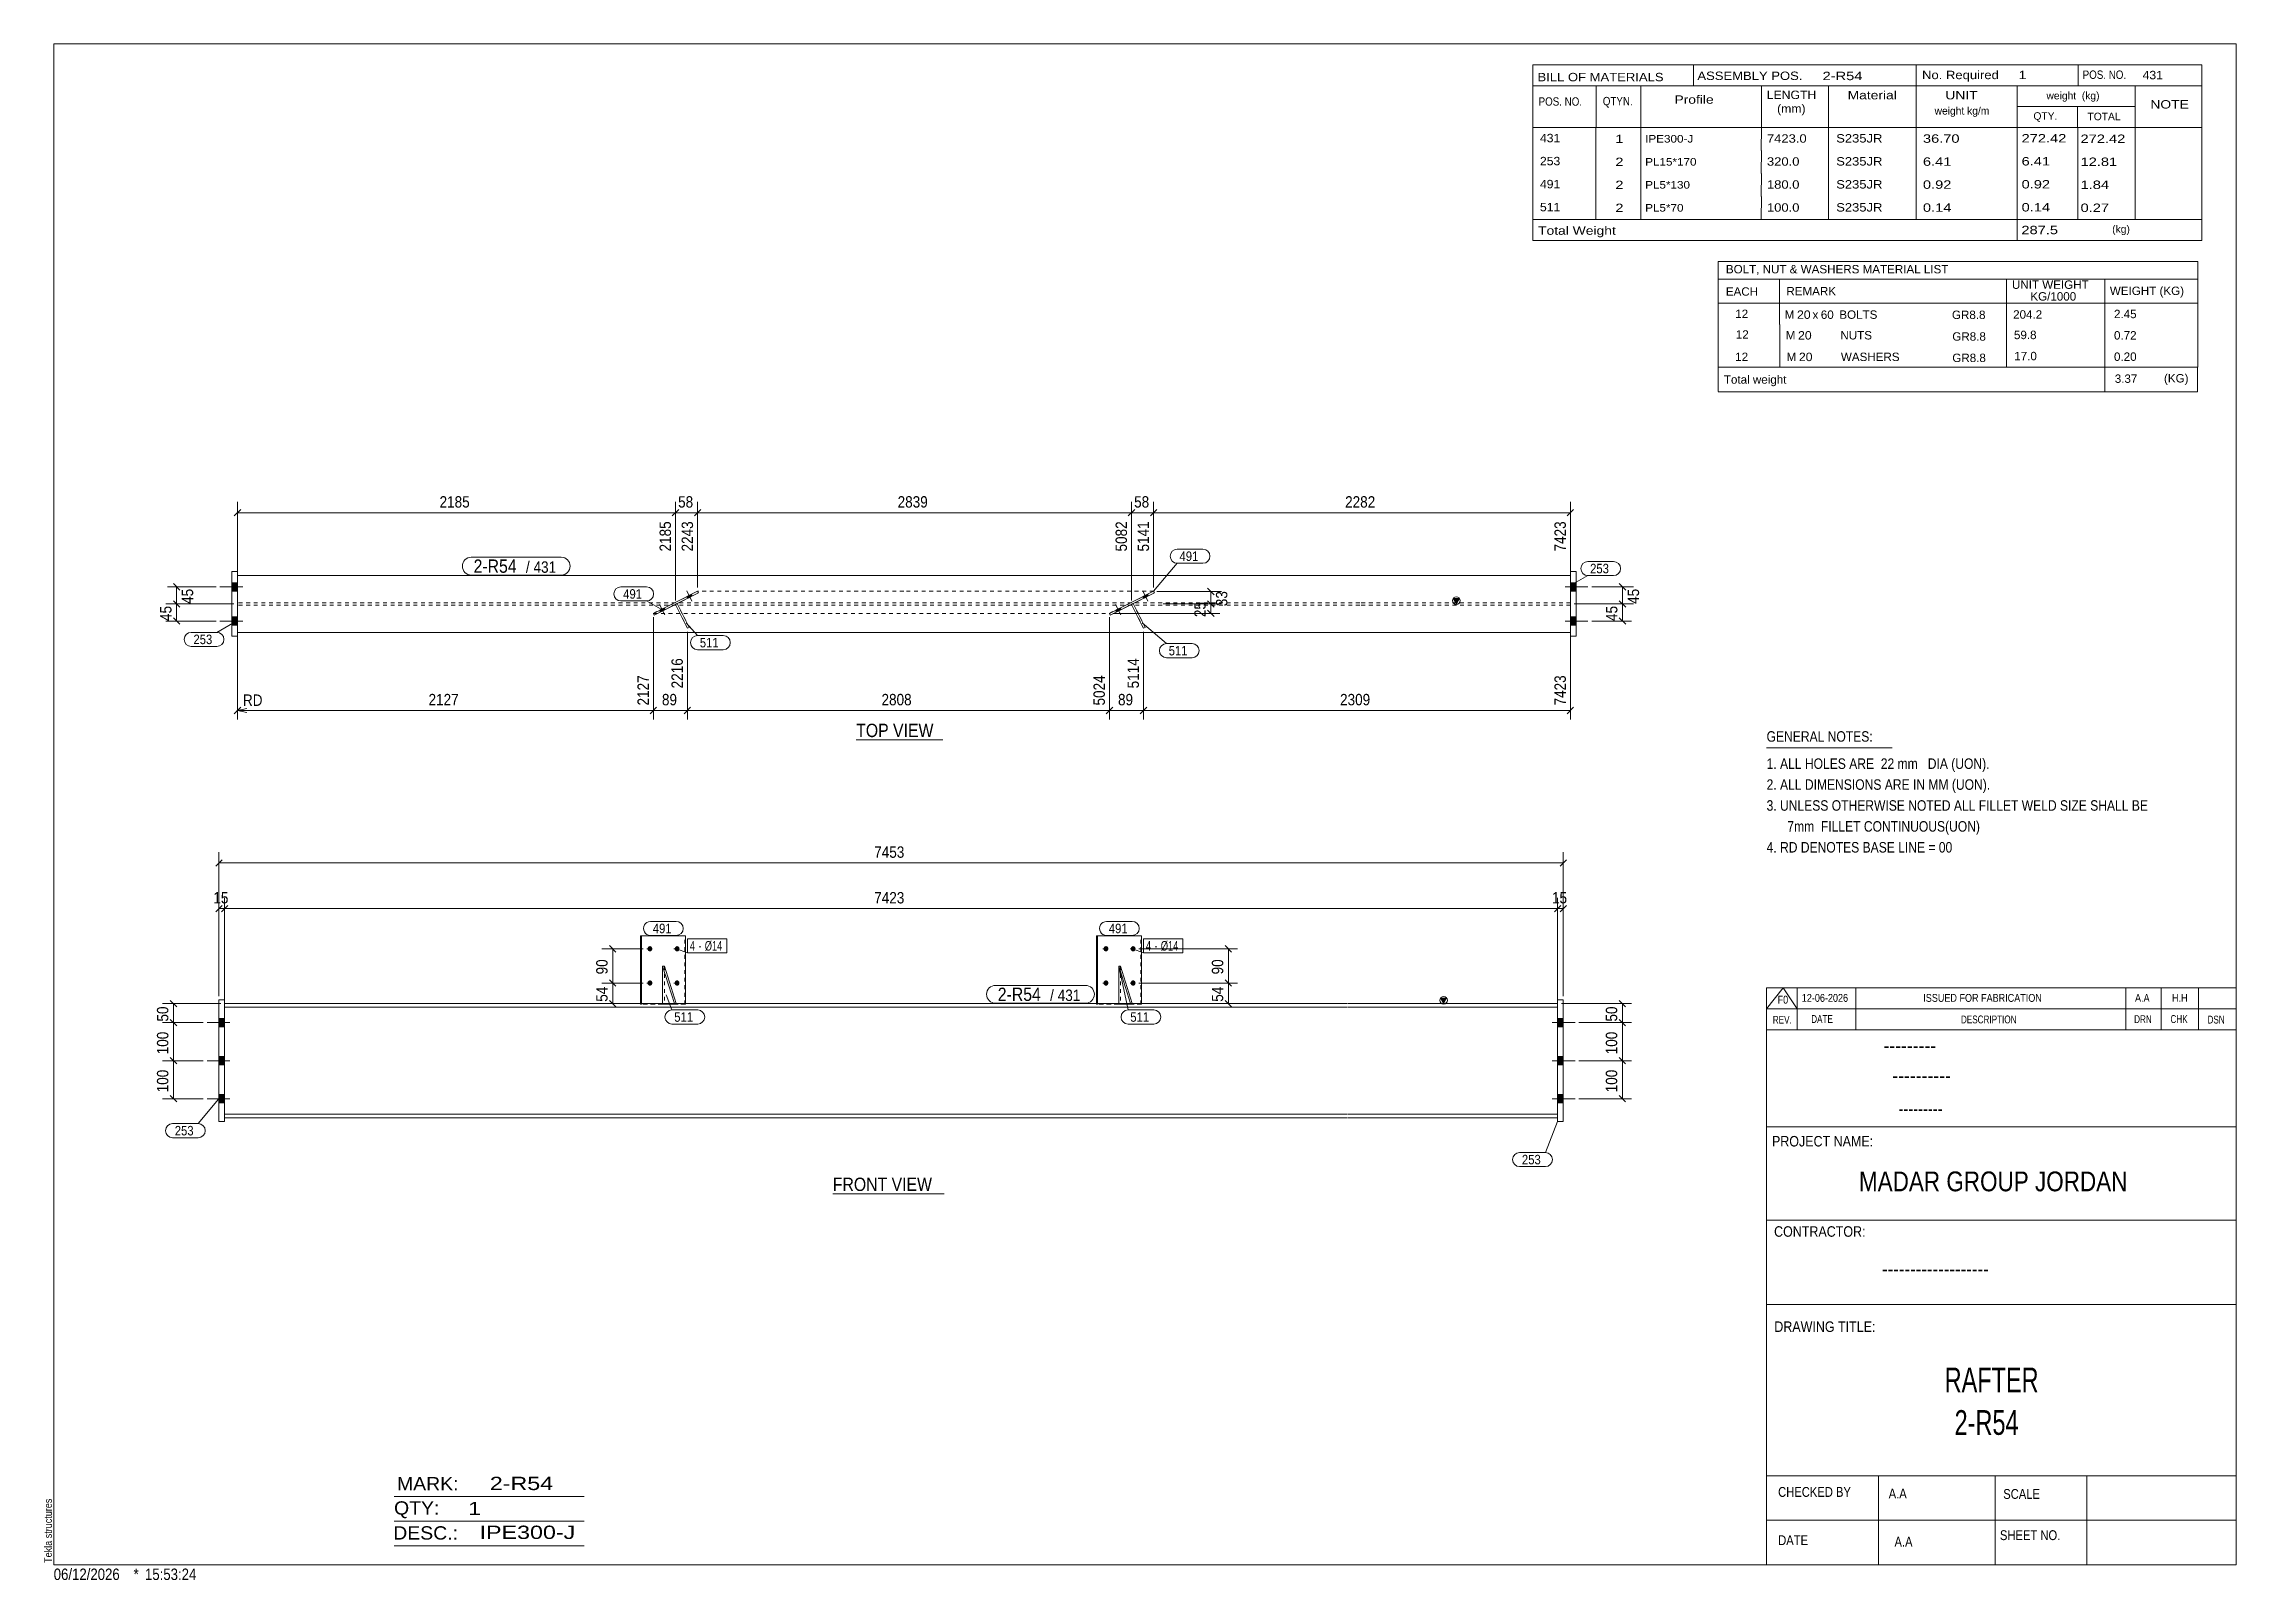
# Model space of a CAD drawing. Header units: millimetres. Extents: x 2 to 579, y 1 to 405.
import ezdxf

# ---------------------------------------------------------------- set-up
doc = ezdxf.new("R2010")
doc.units = ezdxf.units.MM
doc.linetypes.add('XKITLINE00', pattern=[0])
doc.linetypes.add('XKITLINE01', pattern=[4, 1, -1, 1, -1])
for name, color, linetype, lineweight in [('Bolt', 3, 'Continuous', 0), ('BoltMark', 7, 'Continuous', 0), ('Dimensions', 7, 'Continuous', 0), ('DrawingSheet', 5, 'Continuous', 0), ('GraphicObject', 6, 'Continuous', 0), ('OtherObjectType', 7, 'Continuous', 0), ('Part', 2, 'Continuous', 0), ('PartMark', 7, 'Continuous', 0)]:
    doc.layers.add(name, color=color, linetype=linetype, lineweight=lineweight)
doc.styles.add('@ARIAL_UNICODE_MS_BOLD', font='ARIAL.TTF')
doc.styles.add('ARIAL', font='ARIAL.TTF')
doc.styles.add('ARIAL_NARROW', font='ARIALN.TTF')
doc.styles.add('COMIC_SANS_MS_BOLD', font='COMICBD.TTF')
doc.styles.add('SWIS721_EX_BT', font='ARIAL.TTF')
doc.styles.add('SWISSE', font='ARIAL.TTF')

# ---------------------------------------------------------------- blocks, each defined once
blk = doc.blocks.new('*A1')
at = {"layer": 'Bolt'}
for points in [[(402.03, 146.48), (400.53, 146.48), (400.53, 148.68), (402.03, 148.68)], [(402.03, 146.48), (400.53, 146.48), (400.53, 148.68), (402.03, 148.68)], [(402.03, 136.48), (400.53, 136.48), (400.53, 138.68), (402.03, 138.68)], [(402.03, 136.48), (400.53, 136.48), (400.53, 138.68), (402.03, 138.68)], [(402.03, 126.48), (400.53, 126.48), (400.53, 128.68), (402.03, 128.68)], [(402.03, 126.48), (400.53, 126.48), (400.53, 128.68), (402.03, 128.68)]]:
    blk.add_hatch(color=3, dxfattribs=at).paths.add_polyline_path(points, flags=17)
at = {"layer": 'Bolt', "color": 3, "linetype": 'XKITLINE00', "lineweight": 0}
for p, q in [((405.13, 147.58), (399.13, 147.58)), ((405.13, 147.58), (399.13, 147.58)), ((402.03, 148.68), (400.53, 148.68)), ((402.03, 148.68), (400.53, 148.68)), ((402.03, 146.48), (400.53, 146.48)), ((402.03, 146.48), (400.53, 146.48)), ((402.03, 138.68), (400.53, 138.68)), ((402.03, 138.68), (400.53, 138.68)), ((405.13, 137.58), (399.13, 137.58)), ((405.13, 137.58), (399.13, 137.58)), ((402.03, 136.48), (400.53, 136.48)), ((402.03, 136.48), (400.53, 136.48)), ((405.13, 127.58), (399.13, 127.58)), ((405.13, 127.58), (399.13, 127.58)), ((402.03, 128.68), (400.53, 128.68)), ((402.03, 128.68), (400.53, 128.68)), ((402.03, 126.48), (400.53, 126.48)), ((402.03, 126.48), (400.53, 126.48))]:
    blk.add_line(p, q, dxfattribs=at)
blk = doc.blocks.new('*A2')
at = {"layer": 'Bolt'}
for points in [[(49.94, 146.48), (48.44, 146.48), (48.44, 148.68), (49.94, 148.68)], [(49.94, 146.48), (48.44, 146.48), (48.44, 148.68), (49.94, 148.68)], [(49.94, 136.48), (48.44, 136.48), (48.44, 138.68), (49.94, 138.68)], [(49.94, 136.48), (48.44, 136.48), (48.44, 138.68), (49.94, 138.68)], [(49.94, 126.48), (48.44, 126.48), (48.44, 128.68), (49.94, 128.68)], [(49.94, 126.48), (48.44, 126.48), (48.44, 128.68), (49.94, 128.68)]]:
    blk.add_hatch(color=3, dxfattribs=at).paths.add_polyline_path(points, flags=17)
at = {"layer": 'Bolt', "color": 3, "linetype": 'XKITLINE00', "lineweight": 0}
for p, q in [((45.34, 147.58), (51.34, 147.58)), ((45.34, 147.58), (51.34, 147.58)), ((48.44, 148.68), (49.94, 148.68)), ((48.44, 148.68), (49.94, 148.68)), ((48.44, 146.48), (49.94, 146.48)), ((48.44, 146.48), (49.94, 146.48)), ((48.44, 138.68), (49.94, 138.68)), ((48.44, 138.68), (49.94, 138.68)), ((45.34, 137.58), (51.34, 137.58)), ((45.34, 137.58), (51.34, 137.58)), ((48.44, 136.48), (49.94, 136.48)), ((48.44, 136.48), (49.94, 136.48)), ((45.34, 127.58), (51.34, 127.58)), ((45.34, 127.58), (51.34, 127.58)), ((48.44, 128.68), (49.94, 128.68)), ((48.44, 128.68), (49.94, 128.68)), ((48.44, 126.48), (49.94, 126.48)), ((48.44, 126.48), (49.94, 126.48))]:
    blk.add_line(p, q, dxfattribs=at)
blk = doc.blocks.new('*A3')
at = {"layer": 'Bolt'}
for points in [[(161.18, 167.03), (161.18, 167.07), (161.18, 167.1), (161.19, 167.14), (161.19, 167.17), (161.2, 167.2), (161.21, 167.24), (161.22, 167.27), (161.23, 167.3), (161.25, 167.33), (161.26, 167.36), (161.28, 167.39), (161.3, 167.42), (161.32, 167.44), (161.34, 167.47), (161.36, 167.49), (161.38, 167.52), (161.4, 167.54), (161.43, 167.56), (161.45, 167.58), (161.48, 167.6), (161.51, 167.62), (161.53, 167.63), (161.56, 167.65), (161.59, 167.66), (161.62, 167.67), (161.65, 167.68), (161.68, 167.69), (161.71, 167.69), (161.74, 167.7), (161.77, 167.7), (161.8, 167.7), (161.83, 167.7), (161.86, 167.7), (161.89, 167.69), (161.92, 167.69), (161.95, 167.68), (161.98, 167.67), (162.01, 167.66), (162.04, 167.65), (162.07, 167.63), (162.09, 167.62), (162.12, 167.6), (162.15, 167.58), (162.17, 167.56), (162.2, 167.54), (162.22, 167.52), (162.24, 167.49), (162.26, 167.47), (162.28, 167.44), (162.3, 167.42), (162.32, 167.39), (162.34, 167.36), (162.35, 167.33), (162.37, 167.3), (162.38, 167.27), (162.39, 167.24), (162.4, 167.2), (162.41, 167.17), (162.41, 167.14), (162.42, 167.1), (162.42, 167.07), (162.42, 167.03), (162.43, 167), (162.42, 166.97), (162.42, 166.93), (162.42, 166.9), (162.41, 166.86), (162.41, 166.83), (162.4, 166.8), (162.39, 166.76), (162.38, 166.73), (162.37, 166.7), (162.35, 166.67), (162.34, 166.64), (162.32, 166.61), (162.3, 166.58), (162.28, 166.56), (162.26, 166.53), (162.24, 166.5), (162.22, 166.48), (162.2, 166.46), (162.17, 166.44), (162.15, 166.42), (162.12, 166.4), (162.09, 166.38), (162.07, 166.37), (162.04, 166.35), (162.01, 166.34), (161.98, 166.33), (161.95, 166.32), (161.92, 166.31), (161.89, 166.31), (161.86, 166.3), (161.83, 166.3), (161.8, 166.3), (161.77, 166.3), (161.74, 166.3), (161.71, 166.31), (161.68, 166.31), (161.65, 166.32), (161.62, 166.33), (161.59, 166.34), (161.56, 166.35), (161.53, 166.37), (161.51, 166.38), (161.48, 166.4), (161.45, 166.42), (161.43, 166.44), (161.4, 166.46), (161.38, 166.48), (161.36, 166.5), (161.34, 166.53), (161.32, 166.56), (161.3, 166.58), (161.28, 166.61), (161.26, 166.64), (161.25, 166.67), (161.23, 166.7), (161.22, 166.73), (161.21, 166.76), (161.2, 166.8), (161.19, 166.83), (161.19, 166.86), (161.18, 166.9), (161.18, 166.93), (161.18, 166.97), (161.17, 167)], [(168.33, 167.03), (168.33, 167.07), (168.33, 167.1), (168.34, 167.14), (168.34, 167.17), (168.35, 167.2), (168.36, 167.24), (168.37, 167.27), (168.39, 167.3), (168.4, 167.33), (168.41, 167.36), (168.43, 167.39), (168.45, 167.42), (168.47, 167.44), (168.49, 167.47), (168.51, 167.49), (168.53, 167.52), (168.55, 167.54), (168.58, 167.56), (168.6, 167.58), (168.63, 167.6), (168.66, 167.62), (168.68, 167.63), (168.71, 167.65), (168.74, 167.66), (168.77, 167.67), (168.8, 167.68), (168.83, 167.69), (168.86, 167.69), (168.89, 167.7), (168.92, 167.7), (168.95, 167.7), (168.98, 167.7), (169.01, 167.7), (169.04, 167.69), (169.07, 167.69), (169.1, 167.68), (169.13, 167.67), (169.16, 167.66), (169.19, 167.65), (169.22, 167.63), (169.25, 167.62), (169.27, 167.6), (169.3, 167.58), (169.32, 167.56), (169.35, 167.54), (169.37, 167.52), (169.39, 167.49), (169.41, 167.47), (169.43, 167.44), (169.45, 167.42), (169.47, 167.39), (169.49, 167.36), (169.5, 167.33), (169.52, 167.3), (169.53, 167.27), (169.54, 167.24), (169.55, 167.2), (169.56, 167.17), (169.56, 167.14), (169.57, 167.1), (169.57, 167.07), (169.58, 167.03), (169.58, 167), (169.58, 166.97), (169.57, 166.93), (169.57, 166.9), (169.56, 166.86), (169.56, 166.83), (169.55, 166.8), (169.54, 166.76), (169.53, 166.73), (169.52, 166.7), (169.5, 166.67), (169.49, 166.64), (169.47, 166.61), (169.45, 166.58), (169.43, 166.56), (169.41, 166.53), (169.39, 166.5), (169.37, 166.48), (169.35, 166.46), (169.32, 166.44), (169.3, 166.42), (169.27, 166.4), (169.25, 166.38), (169.22, 166.37), (169.19, 166.35), (169.16, 166.34), (169.13, 166.33), (169.1, 166.32), (169.07, 166.31), (169.04, 166.31), (169.01, 166.3), (168.98, 166.3), (168.95, 166.3), (168.92, 166.3), (168.89, 166.3), (168.86, 166.31), (168.83, 166.31), (168.8, 166.32), (168.77, 166.33), (168.74, 166.34), (168.71, 166.35), (168.68, 166.37), (168.66, 166.38), (168.63, 166.4), (168.6, 166.42), (168.58, 166.44), (168.55, 166.46), (168.53, 166.48), (168.51, 166.5), (168.49, 166.53), (168.47, 166.56), (168.45, 166.58), (168.43, 166.61), (168.41, 166.64), (168.4, 166.67), (168.39, 166.7), (168.37, 166.73), (168.36, 166.76), (168.35, 166.8), (168.34, 166.83), (168.34, 166.86), (168.33, 166.9), (168.33, 166.93), (168.33, 166.97), (168.33, 167)], [(161.18, 158.03), (161.18, 158.07), (161.18, 158.1), (161.19, 158.14), (161.19, 158.17), (161.2, 158.2), (161.21, 158.24), (161.22, 158.27), (161.23, 158.3), (161.25, 158.33), (161.26, 158.36), (161.28, 158.39), (161.3, 158.42), (161.32, 158.44), (161.34, 158.47), (161.36, 158.49), (161.38, 158.52), (161.4, 158.54), (161.43, 158.56), (161.45, 158.58), (161.48, 158.6), (161.51, 158.62), (161.53, 158.63), (161.56, 158.65), (161.59, 158.66), (161.62, 158.67), (161.65, 158.68), (161.68, 158.69), (161.71, 158.69), (161.74, 158.7), (161.77, 158.7), (161.8, 158.7), (161.83, 158.7), (161.86, 158.7), (161.89, 158.69), (161.92, 158.69), (161.95, 158.68), (161.98, 158.67), (162.01, 158.66), (162.04, 158.65), (162.07, 158.63), (162.09, 158.62), (162.12, 158.6), (162.15, 158.58), (162.17, 158.56), (162.2, 158.54), (162.22, 158.52), (162.24, 158.49), (162.26, 158.47), (162.28, 158.44), (162.3, 158.42), (162.32, 158.39), (162.34, 158.36), (162.35, 158.33), (162.37, 158.3), (162.38, 158.27), (162.39, 158.24), (162.4, 158.2), (162.41, 158.17), (162.41, 158.14), (162.42, 158.1), (162.42, 158.07), (162.42, 158.03), (162.43, 158), (162.42, 157.97), (162.42, 157.93), (162.42, 157.9), (162.41, 157.86), (162.41, 157.83), (162.4, 157.8), (162.39, 157.76), (162.38, 157.73), (162.37, 157.7), (162.35, 157.67), (162.34, 157.64), (162.32, 157.61), (162.3, 157.58), (162.28, 157.56), (162.26, 157.53), (162.24, 157.5), (162.22, 157.48), (162.2, 157.46), (162.17, 157.44), (162.15, 157.42), (162.12, 157.4), (162.09, 157.38), (162.07, 157.37), (162.04, 157.35), (162.01, 157.34), (161.98, 157.33), (161.95, 157.32), (161.92, 157.31), (161.89, 157.31), (161.86, 157.3), (161.83, 157.3), (161.8, 157.3), (161.77, 157.3), (161.74, 157.3), (161.71, 157.31), (161.68, 157.31), (161.65, 157.32), (161.62, 157.33), (161.59, 157.34), (161.56, 157.35), (161.53, 157.37), (161.51, 157.38), (161.48, 157.4), (161.45, 157.42), (161.43, 157.44), (161.4, 157.46), (161.38, 157.48), (161.36, 157.5), (161.34, 157.53), (161.32, 157.56), (161.3, 157.58), (161.28, 157.61), (161.26, 157.64), (161.25, 157.67), (161.23, 157.7), (161.22, 157.73), (161.21, 157.76), (161.2, 157.8), (161.19, 157.83), (161.19, 157.86), (161.18, 157.9), (161.18, 157.93), (161.18, 157.97), (161.17, 158)], [(168.33, 158.03), (168.33, 158.07), (168.33, 158.1), (168.34, 158.14), (168.34, 158.17), (168.35, 158.2), (168.36, 158.24), (168.37, 158.27), (168.39, 158.3), (168.4, 158.33), (168.41, 158.36), (168.43, 158.39), (168.45, 158.42), (168.47, 158.44), (168.49, 158.47), (168.51, 158.49), (168.53, 158.52), (168.55, 158.54), (168.58, 158.56), (168.6, 158.58), (168.63, 158.6), (168.66, 158.62), (168.68, 158.63), (168.71, 158.65), (168.74, 158.66), (168.77, 158.67), (168.8, 158.68), (168.83, 158.69), (168.86, 158.69), (168.89, 158.7), (168.92, 158.7), (168.95, 158.7), (168.98, 158.7), (169.01, 158.7), (169.04, 158.69), (169.07, 158.69), (169.1, 158.68), (169.13, 158.67), (169.16, 158.66), (169.19, 158.65), (169.22, 158.63), (169.25, 158.62), (169.27, 158.6), (169.3, 158.58), (169.32, 158.56), (169.35, 158.54), (169.37, 158.52), (169.39, 158.49), (169.41, 158.47), (169.43, 158.44), (169.45, 158.42), (169.47, 158.39), (169.49, 158.36), (169.5, 158.33), (169.52, 158.3), (169.53, 158.27), (169.54, 158.24), (169.55, 158.2), (169.56, 158.17), (169.56, 158.14), (169.57, 158.1), (169.57, 158.07), (169.58, 158.03), (169.58, 158), (169.58, 157.97), (169.57, 157.93), (169.57, 157.9), (169.56, 157.86), (169.56, 157.83), (169.55, 157.8), (169.54, 157.76), (169.53, 157.73), (169.52, 157.7), (169.5, 157.67), (169.49, 157.64), (169.47, 157.61), (169.45, 157.58), (169.43, 157.56), (169.41, 157.53), (169.39, 157.5), (169.37, 157.48), (169.35, 157.46), (169.32, 157.44), (169.3, 157.42), (169.27, 157.4), (169.25, 157.38), (169.22, 157.37), (169.19, 157.35), (169.16, 157.34), (169.13, 157.33), (169.1, 157.32), (169.07, 157.31), (169.04, 157.31), (169.01, 157.3), (168.98, 157.3), (168.95, 157.3), (168.92, 157.3), (168.89, 157.3), (168.86, 157.31), (168.83, 157.31), (168.8, 157.32), (168.77, 157.33), (168.74, 157.34), (168.71, 157.35), (168.68, 157.37), (168.66, 157.38), (168.63, 157.4), (168.6, 157.42), (168.58, 157.44), (168.55, 157.46), (168.53, 157.48), (168.51, 157.5), (168.49, 157.53), (168.47, 157.56), (168.45, 157.58), (168.43, 157.61), (168.41, 157.64), (168.4, 157.67), (168.39, 157.7), (168.37, 157.73), (168.36, 157.76), (168.35, 157.8), (168.34, 157.83), (168.34, 157.86), (168.33, 157.9), (168.33, 157.93), (168.33, 157.97), (168.33, 158)]]:
    blk.add_hatch(color=3, dxfattribs=at).paths.add_polyline_path(points, flags=17)
at = {"layer": 'Bolt', "color": 3, "linetype": 'XKITLINE00', "lineweight": 0}
for p, q in [((162.32, 167), (160.98, 167)), ((169.47, 167), (168.13, 167)), ((162.32, 158), (160.98, 158)), ((169.47, 158), (168.13, 158))]:
    blk.add_line(p, q, dxfattribs=at)
blk = doc.blocks.new('*A4')
at = {"layer": 'Bolt'}
for points in [[(281.12, 167.03), (281.12, 167.07), (281.13, 167.1), (281.13, 167.14), (281.14, 167.17), (281.15, 167.2), (281.16, 167.24), (281.17, 167.27), (281.18, 167.3), (281.19, 167.33), (281.21, 167.36), (281.22, 167.39), (281.24, 167.42), (281.26, 167.44), (281.28, 167.47), (281.3, 167.49), (281.32, 167.52), (281.35, 167.54), (281.37, 167.56), (281.4, 167.58), (281.42, 167.6), (281.45, 167.62), (281.48, 167.63), (281.5, 167.65), (281.53, 167.66), (281.56, 167.67), (281.59, 167.68), (281.62, 167.69), (281.65, 167.69), (281.68, 167.7), (281.71, 167.7), (281.74, 167.7), (281.77, 167.7), (281.81, 167.7), (281.84, 167.69), (281.87, 167.69), (281.9, 167.68), (281.93, 167.67), (281.96, 167.66), (281.98, 167.65), (282.01, 167.63), (282.04, 167.62), (282.07, 167.6), (282.09, 167.58), (282.12, 167.56), (282.14, 167.54), (282.16, 167.52), (282.19, 167.49), (282.21, 167.47), (282.23, 167.44), (282.25, 167.42), (282.26, 167.39), (282.28, 167.36), (282.3, 167.33), (282.31, 167.3), (282.32, 167.27), (282.33, 167.24), (282.34, 167.2), (282.35, 167.17), (282.36, 167.14), (282.36, 167.1), (282.37, 167.07), (282.37, 167.03), (282.37, 167), (282.37, 166.97), (282.37, 166.93), (282.36, 166.9), (282.36, 166.86), (282.35, 166.83), (282.34, 166.8), (282.33, 166.76), (282.32, 166.73), (282.31, 166.7), (282.3, 166.67), (282.28, 166.64), (282.26, 166.61), (282.25, 166.58), (282.23, 166.56), (282.21, 166.53), (282.19, 166.5), (282.16, 166.48), (282.14, 166.46), (282.12, 166.44), (282.09, 166.42), (282.07, 166.4), (282.04, 166.38), (282.01, 166.37), (281.98, 166.35), (281.96, 166.34), (281.93, 166.33), (281.9, 166.32), (281.87, 166.31), (281.84, 166.31), (281.81, 166.3), (281.77, 166.3), (281.74, 166.3), (281.71, 166.3), (281.68, 166.3), (281.65, 166.31), (281.62, 166.31), (281.59, 166.32), (281.56, 166.33), (281.53, 166.34), (281.5, 166.35), (281.48, 166.37), (281.45, 166.38), (281.42, 166.4), (281.4, 166.42), (281.37, 166.44), (281.35, 166.46), (281.32, 166.48), (281.3, 166.5), (281.28, 166.53), (281.26, 166.56), (281.24, 166.58), (281.22, 166.61), (281.21, 166.64), (281.19, 166.67), (281.18, 166.7), (281.17, 166.73), (281.16, 166.76), (281.15, 166.8), (281.14, 166.83), (281.13, 166.86), (281.13, 166.9), (281.12, 166.93), (281.12, 166.97), (281.12, 167)], [(288.27, 167.03), (288.27, 167.07), (288.28, 167.1), (288.28, 167.14), (288.29, 167.17), (288.3, 167.2), (288.31, 167.24), (288.32, 167.27), (288.33, 167.3), (288.34, 167.33), (288.36, 167.36), (288.37, 167.39), (288.39, 167.42), (288.41, 167.44), (288.43, 167.47), (288.45, 167.49), (288.47, 167.52), (288.5, 167.54), (288.52, 167.56), (288.55, 167.58), (288.57, 167.6), (288.6, 167.62), (288.63, 167.63), (288.66, 167.65), (288.68, 167.66), (288.71, 167.67), (288.74, 167.68), (288.77, 167.69), (288.8, 167.69), (288.83, 167.7), (288.86, 167.7), (288.9, 167.7), (288.93, 167.7), (288.96, 167.7), (288.99, 167.69), (289.02, 167.69), (289.05, 167.68), (289.08, 167.67), (289.11, 167.66), (289.13, 167.65), (289.16, 167.63), (289.19, 167.62), (289.22, 167.6), (289.24, 167.58), (289.27, 167.56), (289.29, 167.54), (289.32, 167.52), (289.34, 167.49), (289.36, 167.47), (289.38, 167.44), (289.4, 167.42), (289.42, 167.39), (289.43, 167.36), (289.45, 167.33), (289.46, 167.3), (289.47, 167.27), (289.48, 167.24), (289.49, 167.2), (289.5, 167.17), (289.51, 167.14), (289.51, 167.1), (289.52, 167.07), (289.52, 167.03), (289.52, 167), (289.52, 166.97), (289.52, 166.93), (289.51, 166.9), (289.51, 166.86), (289.5, 166.83), (289.49, 166.8), (289.48, 166.76), (289.47, 166.73), (289.46, 166.7), (289.45, 166.67), (289.43, 166.64), (289.42, 166.61), (289.4, 166.58), (289.38, 166.56), (289.36, 166.53), (289.34, 166.5), (289.32, 166.48), (289.29, 166.46), (289.27, 166.44), (289.24, 166.42), (289.22, 166.4), (289.19, 166.38), (289.16, 166.37), (289.13, 166.35), (289.11, 166.34), (289.08, 166.33), (289.05, 166.32), (289.02, 166.31), (288.99, 166.31), (288.96, 166.3), (288.93, 166.3), (288.9, 166.3), (288.86, 166.3), (288.83, 166.3), (288.8, 166.31), (288.77, 166.31), (288.74, 166.32), (288.71, 166.33), (288.68, 166.34), (288.66, 166.35), (288.63, 166.37), (288.6, 166.38), (288.57, 166.4), (288.55, 166.42), (288.52, 166.44), (288.5, 166.46), (288.47, 166.48), (288.45, 166.5), (288.43, 166.53), (288.41, 166.56), (288.39, 166.58), (288.37, 166.61), (288.36, 166.64), (288.34, 166.67), (288.33, 166.7), (288.32, 166.73), (288.31, 166.76), (288.3, 166.8), (288.29, 166.83), (288.28, 166.86), (288.28, 166.9), (288.27, 166.93), (288.27, 166.97), (288.27, 167)], [(281.12, 158.03), (281.12, 158.07), (281.13, 158.1), (281.13, 158.14), (281.14, 158.17), (281.15, 158.2), (281.16, 158.24), (281.17, 158.27), (281.18, 158.3), (281.19, 158.33), (281.21, 158.36), (281.22, 158.39), (281.24, 158.42), (281.26, 158.44), (281.28, 158.47), (281.3, 158.49), (281.32, 158.52), (281.35, 158.54), (281.37, 158.56), (281.4, 158.58), (281.42, 158.6), (281.45, 158.62), (281.48, 158.63), (281.5, 158.65), (281.53, 158.66), (281.56, 158.67), (281.59, 158.68), (281.62, 158.69), (281.65, 158.69), (281.68, 158.7), (281.71, 158.7), (281.74, 158.7), (281.77, 158.7), (281.81, 158.7), (281.84, 158.69), (281.87, 158.69), (281.9, 158.68), (281.93, 158.67), (281.96, 158.66), (281.98, 158.65), (282.01, 158.63), (282.04, 158.62), (282.07, 158.6), (282.09, 158.58), (282.12, 158.56), (282.14, 158.54), (282.16, 158.52), (282.19, 158.49), (282.21, 158.47), (282.23, 158.44), (282.25, 158.42), (282.26, 158.39), (282.28, 158.36), (282.3, 158.33), (282.31, 158.3), (282.32, 158.27), (282.33, 158.24), (282.34, 158.2), (282.35, 158.17), (282.36, 158.14), (282.36, 158.1), (282.37, 158.07), (282.37, 158.03), (282.37, 158), (282.37, 157.97), (282.37, 157.93), (282.36, 157.9), (282.36, 157.86), (282.35, 157.83), (282.34, 157.8), (282.33, 157.76), (282.32, 157.73), (282.31, 157.7), (282.3, 157.67), (282.28, 157.64), (282.26, 157.61), (282.25, 157.58), (282.23, 157.56), (282.21, 157.53), (282.19, 157.5), (282.16, 157.48), (282.14, 157.46), (282.12, 157.44), (282.09, 157.42), (282.07, 157.4), (282.04, 157.38), (282.01, 157.37), (281.98, 157.35), (281.96, 157.34), (281.93, 157.33), (281.9, 157.32), (281.87, 157.31), (281.84, 157.31), (281.81, 157.3), (281.77, 157.3), (281.74, 157.3), (281.71, 157.3), (281.68, 157.3), (281.65, 157.31), (281.62, 157.31), (281.59, 157.32), (281.56, 157.33), (281.53, 157.34), (281.5, 157.35), (281.48, 157.37), (281.45, 157.38), (281.42, 157.4), (281.4, 157.42), (281.37, 157.44), (281.35, 157.46), (281.32, 157.48), (281.3, 157.5), (281.28, 157.53), (281.26, 157.56), (281.24, 157.58), (281.22, 157.61), (281.21, 157.64), (281.19, 157.67), (281.18, 157.7), (281.17, 157.73), (281.16, 157.76), (281.15, 157.8), (281.14, 157.83), (281.13, 157.86), (281.13, 157.9), (281.12, 157.93), (281.12, 157.97), (281.12, 158)], [(288.27, 158.03), (288.27, 158.07), (288.28, 158.1), (288.28, 158.14), (288.29, 158.17), (288.3, 158.2), (288.31, 158.24), (288.32, 158.27), (288.33, 158.3), (288.34, 158.33), (288.36, 158.36), (288.37, 158.39), (288.39, 158.42), (288.41, 158.44), (288.43, 158.47), (288.45, 158.49), (288.47, 158.52), (288.5, 158.54), (288.52, 158.56), (288.55, 158.58), (288.57, 158.6), (288.6, 158.62), (288.63, 158.63), (288.66, 158.65), (288.68, 158.66), (288.71, 158.67), (288.74, 158.68), (288.77, 158.69), (288.8, 158.69), (288.83, 158.7), (288.86, 158.7), (288.9, 158.7), (288.93, 158.7), (288.96, 158.7), (288.99, 158.69), (289.02, 158.69), (289.05, 158.68), (289.08, 158.67), (289.11, 158.66), (289.13, 158.65), (289.16, 158.63), (289.19, 158.62), (289.22, 158.6), (289.24, 158.58), (289.27, 158.56), (289.29, 158.54), (289.32, 158.52), (289.34, 158.49), (289.36, 158.47), (289.38, 158.44), (289.4, 158.42), (289.42, 158.39), (289.43, 158.36), (289.45, 158.33), (289.46, 158.3), (289.47, 158.27), (289.48, 158.24), (289.49, 158.2), (289.5, 158.17), (289.51, 158.14), (289.51, 158.1), (289.52, 158.07), (289.52, 158.03), (289.52, 158), (289.52, 157.97), (289.52, 157.93), (289.51, 157.9), (289.51, 157.86), (289.5, 157.83), (289.49, 157.8), (289.48, 157.76), (289.47, 157.73), (289.46, 157.7), (289.45, 157.67), (289.43, 157.64), (289.42, 157.61), (289.4, 157.58), (289.38, 157.56), (289.36, 157.53), (289.34, 157.5), (289.32, 157.48), (289.29, 157.46), (289.27, 157.44), (289.24, 157.42), (289.22, 157.4), (289.19, 157.38), (289.16, 157.37), (289.13, 157.35), (289.11, 157.34), (289.08, 157.33), (289.05, 157.32), (289.02, 157.31), (288.99, 157.31), (288.96, 157.3), (288.93, 157.3), (288.9, 157.3), (288.86, 157.3), (288.83, 157.3), (288.8, 157.31), (288.77, 157.31), (288.74, 157.32), (288.71, 157.33), (288.68, 157.34), (288.66, 157.35), (288.63, 157.37), (288.6, 157.38), (288.57, 157.4), (288.55, 157.42), (288.52, 157.44), (288.5, 157.46), (288.47, 157.48), (288.45, 157.5), (288.43, 157.53), (288.41, 157.56), (288.39, 157.58), (288.37, 157.61), (288.36, 157.64), (288.34, 157.67), (288.33, 157.7), (288.32, 157.73), (288.31, 157.76), (288.3, 157.8), (288.29, 157.83), (288.28, 157.86), (288.28, 157.9), (288.27, 157.93), (288.27, 157.97), (288.27, 158)]]:
    blk.add_hatch(color=3, dxfattribs=at).paths.add_polyline_path(points, flags=17)
at = {"layer": 'Bolt', "color": 3, "linetype": 'XKITLINE00', "lineweight": 0}
for p, q in [((282.26, 167), (280.92, 167)), ((289.42, 167), (288.07, 167)), ((282.26, 158), (280.92, 158)), ((289.42, 158), (288.07, 158))]:
    blk.add_line(p, q, dxfattribs=at)
blk = doc.blocks.new('*A5')
at = {"layer": 'Part'}
blk.add_hatch(color=2, dxfattribs=at).paths.add_polyline_path([(369.73, 153.98), (371.33, 153.98), (370.53, 152.58)], flags=17)
at = {"layer": 'Part', "color": 2, "linetype": 'XKITLINE00', "lineweight": 0}
for p, q in [((105.24, 152.58), (49.94, 152.58)), ((49.94, 151.68), (105.24, 151.68)), ((225.19, 152.58), (105.34, 152.58)), ((105.34, 151.68), (225.19, 151.68)), ((345.13, 152.58), (225.29, 152.58)), ((225.29, 151.68), (345.13, 151.68)), ((400.53, 152.58), (345.23, 152.58)), ((345.23, 151.68), (400.53, 151.68)), ((370.53, 152.58), (369.73, 153.98)), ((369.73, 153.98), (371.33, 153.98)), ((371.33, 153.98), (370.53, 152.58)), ((105.24, 123.48), (49.94, 123.48)), ((105.24, 122.58), (49.94, 122.58)), ((225.19, 123.48), (105.34, 123.48)), ((225.19, 122.58), (105.34, 122.58)), ((345.13, 123.48), (225.29, 123.48)), ((345.13, 122.58), (225.29, 122.58)), ((400.53, 123.48), (345.23, 123.48)), ((400.53, 122.58), (345.23, 122.58))]:
    blk.add_line(p, q, dxfattribs=at)
at = {"layer": 'Part', "color": 7, "linetype": 'XKITLINE01', "lineweight": 0}
for p, q in [((49.94, 122.58), (49.94, 152.58)), ((400.53, 123.48), (400.53, 152.58)), ((400.53, 122.58), (400.53, 123.48))]:
    blk.add_line(p, q, dxfattribs=at)
at = {"layer": 'Part', "color": 2, "linetype": 'XKITLINE00', "lineweight": 0}
blk.add_circle((370.53, 153.48), 1, dxfattribs=at)
blk = doc.blocks.new('*A6')
at = {"layer": 'Part', "color": 2, "linetype": 'XKITLINE00', "lineweight": 0}
for p, q in [((400.53, 153.58), (402.03, 153.58)), ((400.53, 153.58), (400.53, 121.58)), ((402.03, 121.58), (402.03, 153.58)), ((402.03, 121.58), (400.53, 121.58)), ((400.53, 121.58), (400.53, 121.58)), ((402.03, 121.58), (402.03, 121.58))]:
    blk.add_line(p, q, dxfattribs=at)
at = {"layer": 'Part', "color": 7, "linetype": 'XKITLINE01', "lineweight": 0}
for p, q in [((400.53, 153.58), (400.53, 153.58)), ((402.03, 153.58), (400.53, 153.58)), ((402.03, 153.58), (402.03, 153.58)), ((400.53, 121.58), (402.03, 121.58))]:
    blk.add_line(p, q, dxfattribs=at)
blk = doc.blocks.new('*A7')
at = {"layer": 'Part', "color": 2, "linetype": 'XKITLINE00', "lineweight": 0}
for p, q in [((48.44, 153.58), (48.44, 121.58)), ((49.94, 153.58), (48.44, 153.58)), ((49.94, 121.58), (49.94, 153.58)), ((49.94, 121.58), (48.44, 121.58)), ((48.44, 121.58), (48.44, 121.58)), ((49.94, 121.58), (49.94, 121.58))]:
    blk.add_line(p, q, dxfattribs=at)
at = {"layer": 'Part', "color": 7, "linetype": 'XKITLINE01', "lineweight": 0}
for p, q in [((48.44, 153.58), (48.44, 153.58)), ((49.94, 153.58), (48.44, 153.58)), ((48.44, 121.58), (49.94, 121.58))]:
    blk.add_line(p, q, dxfattribs=at)
blk = doc.blocks.new('*A8')
at = {"layer": 'Part', "color": 2, "linetype": 'XKITLINE00', "lineweight": 0}
for p, q in [((159.34, 170.4), (159.34, 152.58)), ((159.57, 170.4), (159.34, 170.4)), ((171.19, 170.4), (159.57, 170.4)), ((159.57, 170.4), (159.57, 152.58)), ((171.19, 170.4), (171.19, 152.58))]:
    blk.add_line(p, q, dxfattribs=at)
at = {"layer": 'Part', "color": 7, "linetype": 'XKITLINE01', "lineweight": 0}
for p, q in [((170.96, 170.4), (159.34, 170.4)), ((170.96, 152.4), (170.96, 170.4)), ((170.96, 170.4), (171.19, 170.4)), ((159.34, 152.58), (159.34, 152.4)), ((170.96, 152.4), (159.34, 152.4)), ((159.34, 152.4), (159.57, 152.4)), ((159.57, 152.58), (159.57, 152.4)), ((171.19, 152.4), (159.57, 152.4)), ((171.19, 152.4), (170.96, 152.4)), ((171.19, 152.58), (171.19, 152.4))]:
    blk.add_line(p, q, dxfattribs=at)
blk = doc.blocks.new('*A9')
at = {"layer": 'Part', "color": 2, "linetype": 'XKITLINE00', "lineweight": 0}
for p, q in [((279.29, 170.4), (279.29, 152.58)), ((279.51, 170.4), (279.29, 170.4)), ((291.13, 170.4), (279.51, 170.4)), ((279.51, 170.4), (279.51, 152.58)), ((291.13, 170.4), (291.13, 152.58))]:
    blk.add_line(p, q, dxfattribs=at)
at = {"layer": 'Part', "color": 7, "linetype": 'XKITLINE01', "lineweight": 0}
for p, q in [((290.91, 170.4), (279.29, 170.4)), ((290.91, 152.4), (290.91, 170.4)), ((290.91, 170.4), (291.13, 170.4)), ((279.29, 152.58), (279.29, 152.4)), ((290.91, 152.4), (279.29, 152.4)), ((279.29, 152.4), (279.51, 152.4)), ((279.51, 152.58), (279.51, 152.4)), ((291.13, 152.4), (279.51, 152.4)), ((291.13, 152.4), (290.91, 152.4)), ((291.13, 152.58), (291.13, 152.4))]:
    blk.add_line(p, q, dxfattribs=at)
blk = doc.blocks.new('*A10')
at = {"layer": 'Part', "color": 2, "linetype": 'XKITLINE00', "lineweight": 0}
for p, q in [((288.18, 152.58), (285.1, 162.4)), ((285.1, 162.4), (285.1, 152.58)), ((285.1, 162.4), (285.54, 162.4)), ((288.62, 152.58), (285.54, 162.4))]:
    blk.add_line(p, q, dxfattribs=at)
at = {"layer": 'Part', "color": 7, "linetype": 'XKITLINE01', "lineweight": 0}
for p, q in [((285.54, 162.4), (285.54, 152.4)), ((285.1, 152.58), (285.1, 152.4)), ((285.1, 152.4), (288.23, 152.4)), ((285.1, 152.4), (285.54, 152.4)), ((288.68, 152.4), (285.54, 152.4)), ((288.23, 152.4), (288.18, 152.58)), ((288.23, 152.4), (288.68, 152.4)), ((288.68, 152.4), (288.62, 152.58))]:
    blk.add_line(p, q, dxfattribs=at)
blk = doc.blocks.new('*A11')
at = {"layer": 'Part', "color": 2, "linetype": 'XKITLINE00', "lineweight": 0}
for p, q in [((168.23, 152.58), (165.15, 162.4)), ((165.15, 162.4), (165.15, 152.58)), ((165.15, 162.4), (165.6, 162.4)), ((168.68, 152.58), (165.6, 162.4))]:
    blk.add_line(p, q, dxfattribs=at)
at = {"layer": 'Part', "color": 7, "linetype": 'XKITLINE01', "lineweight": 0}
for p, q in [((165.6, 162.4), (165.6, 152.4)), ((165.15, 152.58), (165.15, 152.4)), ((165.15, 152.4), (168.29, 152.4)), ((165.15, 152.4), (165.6, 152.4)), ((168.74, 152.4), (165.6, 152.4)), ((168.29, 152.4), (168.23, 152.58)), ((168.29, 152.4), (168.74, 152.4)), ((168.74, 152.4), (168.68, 152.58))]:
    blk.add_line(p, q, dxfattribs=at)
blk = doc.blocks.new('*A12')
at = {"layer": 'Bolt'}
for points in [[(403.9, 263.29), (405.4, 263.29), (405.4, 261.09), (403.9, 261.09)], [(403.9, 263.29), (405.4, 263.29), (405.4, 261.09), (403.9, 261.09)], [(403.9, 263.29), (405.4, 263.29), (405.4, 261.09), (403.9, 261.09)], [(403.9, 254.29), (405.4, 254.29), (405.4, 252.09), (403.9, 252.09)], [(403.9, 254.29), (405.4, 254.29), (405.4, 252.09), (403.9, 252.09)], [(403.9, 254.29), (405.4, 254.29), (405.4, 252.09), (403.9, 252.09)]]:
    blk.add_hatch(color=3, dxfattribs=at).paths.add_polyline_path(points, flags=17)
at = {"layer": 'Bolt', "color": 3, "linetype": 'XKITLINE00', "lineweight": 0}
for p, q in [((408.5, 262.19), (402.5, 262.19)), ((408.5, 262.19), (402.5, 262.19)), ((408.5, 262.19), (402.5, 262.19)), ((405.4, 263.29), (403.9, 263.29)), ((405.4, 263.29), (403.9, 263.29)), ((405.4, 263.29), (403.9, 263.29)), ((405.4, 261.09), (403.9, 261.09)), ((405.4, 261.09), (403.9, 261.09)), ((405.4, 261.09), (403.9, 261.09)), ((405.4, 254.29), (403.9, 254.29)), ((405.4, 254.29), (403.9, 254.29)), ((405.4, 254.29), (403.9, 254.29)), ((408.5, 253.19), (402.5, 253.19)), ((408.5, 253.19), (402.5, 253.19)), ((408.5, 253.19), (402.5, 253.19)), ((405.4, 252.09), (403.9, 252.09)), ((405.4, 252.09), (403.9, 252.09)), ((405.4, 252.09), (403.9, 252.09))]:
    blk.add_line(p, q, dxfattribs=at)
blk = doc.blocks.new('*A13')
at = {"layer": 'Bolt'}
for points in [[(51.82, 263.29), (53.32, 263.29), (53.32, 261.09), (51.82, 261.09)], [(51.82, 263.29), (53.32, 263.29), (53.32, 261.09), (51.82, 261.09)], [(51.82, 263.29), (53.32, 263.29), (53.32, 261.09), (51.82, 261.09)], [(51.82, 254.29), (53.32, 254.29), (53.32, 252.09), (51.82, 252.09)], [(51.82, 254.29), (53.32, 254.29), (53.32, 252.09), (51.82, 252.09)], [(51.82, 254.29), (53.32, 254.29), (53.32, 252.09), (51.82, 252.09)]]:
    blk.add_hatch(color=3, dxfattribs=at).paths.add_polyline_path(points, flags=17)
at = {"layer": 'Bolt', "color": 3, "linetype": 'XKITLINE00', "lineweight": 0}
for p, q in [((48.72, 262.19), (54.72, 262.19)), ((48.72, 262.19), (54.72, 262.19)), ((48.72, 262.19), (54.72, 262.19)), ((51.82, 263.29), (53.32, 263.29)), ((51.82, 263.29), (53.32, 263.29)), ((51.82, 263.29), (53.32, 263.29)), ((51.82, 261.09), (53.32, 261.09)), ((51.82, 261.09), (53.32, 261.09)), ((51.82, 261.09), (53.32, 261.09)), ((51.82, 254.29), (53.32, 254.29)), ((51.82, 254.29), (53.32, 254.29)), ((51.82, 254.29), (53.32, 254.29)), ((48.72, 253.19), (54.72, 253.19)), ((48.72, 253.19), (54.72, 253.19)), ((48.72, 253.19), (54.72, 253.19)), ((51.82, 252.09), (53.32, 252.09)), ((51.82, 252.09), (53.32, 252.09)), ((51.82, 252.09), (53.32, 252.09))]:
    blk.add_line(p, q, dxfattribs=at)
blk = doc.blocks.new('*A14')
at = {"layer": 'Bolt'}
for points in [[(171.7, 259.17), (171.48, 259.62), (172.73, 260.24), (172.95, 259.8)], [(171.7, 259.17), (171.48, 259.62), (172.73, 260.24), (172.95, 259.8)], [(164.55, 255.58), (164.32, 256.03), (165.58, 256.66), (165.8, 256.21)], [(164.55, 255.58), (164.32, 256.03), (165.58, 256.66), (165.8, 256.21)]]:
    blk.add_hatch(color=3, dxfattribs=at).paths.add_polyline_path(points, flags=17)
at = {"layer": 'Bolt', "color": 3, "linetype": 'XKITLINE00', "lineweight": 0}
for p, q in [((171.7, 259.17), (171.48, 259.62)), ((171.7, 259.17), (171.48, 259.62)), ((172.85, 258.45), (171.5, 261.13)), ((172.85, 258.45), (171.5, 261.13)), ((172.95, 259.8), (172.73, 260.24)), ((172.95, 259.8), (172.73, 260.24)), ((164.55, 255.58), (164.32, 256.03)), ((164.55, 255.58), (164.32, 256.03)), ((165.69, 254.86), (164.35, 257.54)), ((165.69, 254.86), (164.35, 257.54)), ((165.8, 256.21), (165.58, 256.66)), ((165.8, 256.21), (165.58, 256.66))]:
    blk.add_line(p, q, dxfattribs=at)
blk = doc.blocks.new('*A15')
at = {"layer": 'Bolt'}
for points in [[(291.64, 259.17), (291.42, 259.62), (292.67, 260.24), (292.89, 259.8)], [(291.64, 259.17), (291.42, 259.62), (292.67, 260.24), (292.89, 259.8)], [(284.49, 255.58), (284.27, 256.03), (285.52, 256.66), (285.74, 256.21)], [(284.49, 255.58), (284.27, 256.03), (285.52, 256.66), (285.74, 256.21)]]:
    blk.add_hatch(color=3, dxfattribs=at).paths.add_polyline_path(points, flags=17)
at = {"layer": 'Bolt', "color": 3, "linetype": 'XKITLINE00', "lineweight": 0}
for p, q in [((291.64, 259.17), (291.42, 259.62)), ((291.64, 259.17), (291.42, 259.62)), ((292.79, 258.45), (291.44, 261.13)), ((292.79, 258.45), (291.44, 261.13)), ((292.89, 259.8), (292.67, 260.24)), ((292.89, 259.8), (292.67, 260.24)), ((284.49, 255.58), (284.27, 256.03)), ((284.49, 255.58), (284.27, 256.03)), ((285.64, 254.86), (284.29, 257.54)), ((285.64, 254.86), (284.29, 257.54)), ((285.74, 256.21), (285.52, 256.66)), ((285.74, 256.21), (285.52, 256.66))]:
    blk.add_line(p, q, dxfattribs=at)
blk = doc.blocks.new('*A16')
at = {"layer": 'Part'}
blk.add_hatch(color=2, dxfattribs=at).paths.add_polyline_path([(373.1, 259.09), (374.7, 259.09), (373.9, 257.69)], flags=17)
at = {"layer": 'Part', "color": 2, "linetype": 'XKITLINE00', "lineweight": 0}
for p, q in [((108.62, 265.19), (53.32, 265.19)), ((228.56, 265.19), (108.72, 265.19)), ((348.5, 265.19), (228.66, 265.19)), ((403.9, 265.19), (348.6, 265.19)), ((373.9, 257.69), (373.1, 259.09)), ((373.1, 259.09), (374.7, 259.09)), ((374.7, 259.09), (373.9, 257.69)), ((108.62, 250.19), (53.32, 250.19)), ((228.56, 250.19), (108.72, 250.19)), ((348.5, 250.19), (228.66, 250.19)), ((403.9, 250.19), (348.6, 250.19))]:
    blk.add_line(p, q, dxfattribs=at)
at = {"layer": 'Part', "color": 7, "linetype": 'XKITLINE01', "lineweight": 0}
for p, q in [((53.32, 265.19), (53.32, 250.19)), ((403.9, 265.19), (403.9, 250.19)), ((108.62, 258.01), (53.32, 258.01)), ((108.62, 257.36), (53.32, 257.36)), ((228.56, 258.01), (108.72, 258.01)), ((228.56, 257.36), (108.72, 257.36)), ((348.5, 258.01), (228.66, 258.01)), ((348.5, 257.36), (228.66, 257.36)), ((403.9, 258.01), (348.6, 258.01)), ((403.9, 257.36), (348.6, 257.36))]:
    blk.add_line(p, q, dxfattribs=at)
at = {"layer": 'Part', "color": 2, "linetype": 'XKITLINE00', "lineweight": 0}
blk.add_circle((373.9, 258.59), 1, dxfattribs=at)
blk = doc.blocks.new('*A17')
at = {"layer": 'Part', "color": 2, "linetype": 'XKITLINE00', "lineweight": 0}
for p, q in [((403.9, 266.19), (403.9, 266.19)), ((403.9, 249.19), (403.9, 266.19)), ((405.4, 266.19), (403.9, 266.19)), ((405.4, 266.19), (405.4, 266.19)), ((405.4, 249.19), (405.4, 266.19)), ((403.9, 249.19), (403.9, 249.19)), ((403.9, 249.19), (405.4, 249.19)), ((405.4, 249.19), (405.4, 249.19))]:
    blk.add_line(p, q, dxfattribs=at)
at = {"layer": 'Part', "color": 7, "linetype": 'XKITLINE01', "lineweight": 0}
for p, q in [((403.9, 266.19), (405.4, 266.19)), ((403.9, 249.19), (405.4, 249.19))]:
    blk.add_line(p, q, dxfattribs=at)
blk = doc.blocks.new('*A18')
at = {"layer": 'Part', "color": 2, "linetype": 'XKITLINE00', "lineweight": 0}
for p, q in [((51.82, 266.19), (51.82, 266.19)), ((51.82, 266.19), (53.32, 266.19)), ((51.82, 266.19), (51.82, 249.19)), ((53.32, 266.19), (53.32, 266.19)), ((53.32, 266.19), (53.32, 249.19)), ((51.82, 249.19), (51.82, 249.19)), ((51.82, 249.19), (53.32, 249.19)), ((53.32, 249.19), (53.32, 249.19))]:
    blk.add_line(p, q, dxfattribs=at)
at = {"layer": 'Part', "color": 7, "linetype": 'XKITLINE01', "lineweight": 0}
for p, q in [((51.82, 266.19), (53.32, 266.19)), ((51.82, 266.19), (51.82, 266.19)), ((51.82, 249.19), (53.32, 249.19))]:
    blk.add_line(p, q, dxfattribs=at)
blk = doc.blocks.new('*A19')
at = {"layer": 'Part', "color": 2, "linetype": 'XKITLINE00', "lineweight": 0}
for p, q in [((174.34, 261.05), (162.72, 255.22)), ((174.56, 260.6), (162.94, 254.77)), ((174.34, 261.05), (174.34, 261.05)), ((174.34, 261.05), (174.56, 260.6)), ((174.56, 260.6), (174.56, 260.6)), ((162.72, 255.22), (162.72, 255.22)), ((162.94, 254.77), (162.72, 255.22)), ((162.94, 254.77), (162.94, 254.78))]:
    blk.add_line(p, q, dxfattribs=at)
at = {"layer": 'Part', "color": 7, "linetype": 'XKITLINE01', "lineweight": 0}
for p, q in [((174.34, 261.05), (162.72, 255.22)), ((174.56, 260.6), (162.94, 254.78)), ((174.56, 260.6), (174.34, 261.05)), ((162.72, 255.22), (162.94, 254.78))]:
    blk.add_line(p, q, dxfattribs=at)
blk = doc.blocks.new('*A20')
at = {"layer": 'Part', "color": 2, "linetype": 'XKITLINE00', "lineweight": 0}
for p, q in [((294.28, 261.05), (282.66, 255.22)), ((294.5, 260.6), (282.88, 254.77)), ((294.28, 261.05), (294.28, 261.05)), ((294.28, 261.05), (294.5, 260.6)), ((294.5, 260.6), (294.5, 260.6)), ((282.66, 255.22), (282.66, 255.22)), ((282.88, 254.77), (282.66, 255.22)), ((282.88, 254.77), (282.88, 254.78))]:
    blk.add_line(p, q, dxfattribs=at)
at = {"layer": 'Part', "color": 7, "linetype": 'XKITLINE01', "lineweight": 0}
for p, q in [((294.28, 261.05), (282.66, 255.22)), ((294.5, 260.6), (282.88, 254.78)), ((294.5, 260.6), (294.28, 261.05)), ((282.66, 255.22), (282.88, 254.78))]:
    blk.add_line(p, q, dxfattribs=at)
blk = doc.blocks.new('*A21')
at = {"layer": 'Part', "color": 7, "linetype": 'XKITLINE01', "lineweight": 0}
for p, q in [((288.47, 257.58), (288.92, 257.8)), ((288.47, 257.58), (288.92, 257.8)), ((291.61, 251.32), (288.47, 257.58)), ((288.47, 257.58), (288.47, 257.58)), ((292.06, 251.54), (288.92, 257.8)), ((288.92, 257.8), (288.92, 257.8)), ((291.61, 251.32), (292.06, 251.54))]:
    blk.add_line(p, q, dxfattribs=at)
at = {"layer": 'Part', "color": 2, "linetype": 'XKITLINE00', "lineweight": 0}
for p, q in [((291.55, 251.44), (288.47, 257.58)), ((288.92, 257.8), (292, 251.66))]:
    blk.add_line(p, q, dxfattribs=at)
blk = doc.blocks.new('*A22')
at = {"layer": 'Part', "color": 7, "linetype": 'XKITLINE01', "lineweight": 0}
for p, q in [((168.53, 257.58), (168.97, 257.8)), ((168.53, 257.58), (168.97, 257.8)), ((171.66, 251.32), (168.53, 257.58)), ((168.53, 257.58), (168.53, 257.58)), ((172.11, 251.54), (168.97, 257.8)), ((168.97, 257.8), (168.97, 257.8)), ((171.66, 251.32), (172.11, 251.54))]:
    blk.add_line(p, q, dxfattribs=at)
at = {"layer": 'Part', "color": 2, "linetype": 'XKITLINE00', "lineweight": 0}
for p, q in [((171.61, 251.44), (168.53, 257.58)), ((168.97, 257.8), (172.05, 251.66))]:
    blk.add_line(p, q, dxfattribs=at)
blk = doc.blocks.new('*A23')
at = {"layer": 'GraphicObject', "color": 1, "linetype": 'XKITLINE01', "lineweight": 0}
for p, q in [((228.56, 261.05), (174.34, 261.05)), ((294.28, 261.05), (228.66, 261.05))]:
    blk.add_line(p, q, dxfattribs=at)
blk = doc.blocks.new('*A24')
at = {"layer": 'GraphicObject', "color": 1, "linetype": 'XKITLINE01', "lineweight": 0}
for p, q in [((162.72, 255.22), (228.56, 255.22)), ((228.66, 255.22), (282.66, 255.22))]:
    blk.add_line(p, q, dxfattribs=at)
blk = doc.blocks.new('*A25')
at = {"layer": 'DrawingSheet', "color": 5, "linetype": 'XKITLINE00', "lineweight": 0}
for p, q in [((579, 405), (5, 405)), ((5, 405), (5, 5)), ((579, 5), (579, 405)), ((5, 5), (579, 5))]:
    blk.add_line(p, q, dxfattribs=at)
at = {"layer": 'DrawingSheet', "color": 5, "style": 'ARIAL', "width": 0.85}
blk.add_text('Tekla structures', height=2, rotation=90, dxfattribs=at).set_placement((4.5, 5.5))
blk = doc.blocks.new('*A26')
at = {"layer": 'OtherObjectType', "color": 7, "linetype": 'XKITLINE00', "lineweight": 0}
for p, q in [((442.76, 347.8), (442.75, 336.8)), ((442.76, 347.8), (568.88, 347.8)), ((568.88, 347.8), (568.88, 336.8)), ((442.75, 343.15), (568.88, 343.15)), ((458.87, 343.16), (458.87, 336.8)), ((518.57, 343.16), (518.57, 336.8)), ((544.47, 343.14), (544.47, 336.8)), ((442.76, 336.77), (442.76, 331.27)), ((442.77, 336.8), (568.88, 336.8)), ((458.92, 336.8), (458.92, 331.18)), ((518.57, 336.8), (518.57, 331.18)), ((544.5, 336.8), (544.5, 331.3)), ((568.88, 336.8), (568.88, 331.3)), ((442.79, 331.18), (442.79, 325.57)), ((458.95, 331.18), (458.95, 325.56)), ((518.57, 331.18), (518.57, 325.56)), ((544.5, 331.18), (544.5, 325.68)), ((568.88, 331.18), (568.88, 325.68)), ((442.79, 325.55), (442.79, 319.98)), ((458.95, 325.56), (458.95, 319.94)), ((518.57, 325.56), (518.57, 319.94)), ((544.5, 325.56), (544.5, 319.95)), ((568.88, 325.56), (568.88, 319.95)), ((568.88, 319.95), (442.75, 319.98)), ((442.78, 319.94), (442.78, 313.54)), ((442.85, 319.94), (568.87, 319.94)), ((544.5, 319.91), (544.5, 313.49)), ((568.87, 319.91), (568.87, 313.5)), ((442.77, 313.5), (568.87, 313.5))]:
    blk.add_line(p, q, dxfattribs=at)
at = {"layer": 'OtherObjectType', "color": 7, "style": 'ARIAL_NARROW'}
for s, width, p in [('BOLT, NUT & WASHERS MATERIAL LIST', 1.211571, (444.79, 344.64)), ('EACH', 1.211571, (444.78, 338.77)), ('REMARK', 1.211571, (460.7, 338.86)), ('UNIT WEIGHT', 1.211571, (520.03, 340.57)), ('WEIGHT (KG)', 1.211571, (545.78, 338.95)), ('12', 1.211571, (447.26, 332.9)), ('M', 1.211571, (460.26, 332.7)), ('20', 1.275, (463.5, 332.68)), ('60', 1.211571, (469.76, 332.67)), ('BOLTS', 1.211571, (474.63, 332.69)), ('GR8.8', 1.211571, (504.25, 332.64)), ('204.2', 1.211571, (520.34, 332.73)), (' KG/1000', 1.211571, (524.02, 337.48)), ('2.45', 1.211571, (546.87, 332.86)), ('12', 1.211571, (447.4, 327.46)), ('M', 1.211571, (460.54, 327.26)), ('20', 1.275, (463.78, 327.24)), ('x', 1.211571, (467.58, 332.68)), ('NUTS', 1.211571, (474.91, 327.26)), ('GR8.8', 1.211571, (504.35, 326.94)), ('59.8', 1.211571, (520.56, 327.35)), ('0.72', 1.211571, (546.87, 327.24)), ('12', 1.211571, (447.24, 321.59)), ('M', 1.211571, (460.76, 321.59)), ('20', 1.275, (464, 321.57)), ('WASHERS', 1.211571, (475.04, 321.58)), ('GR8.8', 1.211571, (504.35, 321.32)), ('17.0', 1.211571, (520.64, 321.79)), ('0.20', 1.211571, (546.87, 321.63)), ('Total weight', 1.211571, (444.26, 315.62)), ('3.37', 1.211571, (547.07, 315.85)), ('(KG)', 1.211571, (560.02, 315.95))]:
    blk.add_text(s, height=2.2, dxfattribs=dict(at, width=width)).set_placement(p)
blk = doc.blocks.new('*A27')
at = {"layer": 'OtherObjectType', "color": 7, "linetype": 'XKITLINE00', "lineweight": 0}
blk.add_line((455.5, 219.82), (488.5, 219.82), dxfattribs=at)
at = {"layer": 'OtherObjectType', "color": 7, "style": 'ARIAL_NARROW', "width": 1.008832}
for s, p in [('GENERAL NOTES:', (455.5, 221.47)), ('1. ALL HOLES ARE  22 mm   DIA (UON).', (455.5, 214.32)), ('2. ALL DIMENSIONS ARE IN MM (UON).', (455.5, 208.82)), ('3. UNLESS OTHERWISE NOTED ALL FILLET WELD SIZE SHALL BE', (455.5, 203.32)), ('7mm  FILLET CONTINUOUS(UON)', (460.95, 197.82)), ('4. RD DENOTES BASE LINE = 00', (455.5, 192.32))]:
    blk.add_text(s, height=2.75, dxfattribs=at).set_placement(p)
blk = doc.blocks.new('*A28')
at = {"layer": 'OtherObjectType', "color": 7, "linetype": 'XKITLINE00', "lineweight": 0}
for p, q in [((455.5, 156.76), (579, 156.76)), ((455.5, 151.21), (459.82, 156.76)), ((455.5, 151.21), (455.5, 156.76)), ((459.82, 156.76), (463.53, 151.21)), ((463.53, 151.21), (463.53, 156.76)), ((478.97, 151.21), (478.97, 156.76)), ((549.98, 151.21), (549.98, 156.76)), ((559.24, 151.21), (559.24, 156.76)), ((569.12, 151.21), (569.12, 156.76)), ((579, 151.21), (579, 156.76)), ((455.5, 151.21), (579, 151.21)), ((455.5, 145.65), (455.5, 151.21)), ((459.21, 151.21), (579, 151.21)), ((463.53, 145.65), (463.53, 151.21)), ((478.97, 145.65), (478.97, 151.21)), ((549.98, 145.65), (549.98, 151.21)), ((559.24, 145.65), (559.24, 151.21)), ((569.12, 145.65), (569.12, 151.21)), ((579, 145.65), (579, 151.21))]:
    blk.add_line(p, q, dxfattribs=at)
at = {"layer": 'OtherObjectType', "color": 7, "style": 'ARIAL_NARROW'}
for s, height, width, p in [('F0', 2.058, 1.008832, (458.4, 152.59)), ('12-06-2026', 2.058, 1.008832, (464.76, 153.06)), ('ISSUED FOR FABRICATION', 2.0583, 1.008832, (496.71, 153.06)), ('A.A', 2.058, 1.008832, (552.4, 153.06)), ('H.H', 2.058, 1.008832, (562.13, 153.06)), ('REV.', 2.058, 0.907949, (457.13, 147.31)), ('DATE', 2.058, 0.907949, (467.23, 147.5)), ('DESCRIPTION', 2.0583, 0.907949, (506.61, 147.39)), ('DRN', 2.058, 0.907949, (552.17, 147.47)), ('CHK', 2.058, 0.907949, (561.72, 147.5)), ('DSN', 2.058, 0.907949, (571.47, 147.35))]:
    blk.add_text(s, height=height, dxfattribs=dict(at, width=width)).set_placement(p)
blk = doc.blocks.new('*A29')
at = {"layer": 'OtherObjectType', "color": 6, "linetype": 'XKITLINE00', "lineweight": 0}
for p, q in [((94.5, 23), (144.5, 23)), ((94.5, 16.5), (144.5, 16.5)), ((94.5, 10), (144.5, 10))]:
    blk.add_line(p, q, dxfattribs=at)
at = {"layer": 'OtherObjectType', "color": 6, "style": 'ARIAL_NARROW'}
for s, width, p in [('MARK:', 1.275, (95.27, 24.58)), ('2-R54', 1.525501, (119.69, 24.65)), ('QTY:', 1.275, (94.5, 18.19)), ('1', 1.525501, (113.99, 18.05)), ('DESC.:', 1.275, (94.29, 11.63)), ('IPE300-J', 1.525501, (117, 11.79))]:
    blk.add_text(s, height=3.5, dxfattribs=dict(at, width=width)).set_placement(p)
blk = doc.blocks.new('*A30')
at = {"layer": 'OtherObjectType', "color": 2, "linetype": 'XKITLINE00', "lineweight": 0}
for p, q in [((455.5, 145.65), (579, 145.65)), ((455.5, 5), (455.5, 145.64)), ((578.98, 145.64), (579, 5)), ((579, 120.14), (455.5, 120.14)), ((455.5, 95.63), (579, 95.63)), ((579, 73.49), (455.5, 73.49)), ((579, 28.4), (455.5, 28.4)), ((484.94, 28.4), (484.94, 5)), ((515.62, 5), (515.62, 28.4)), ((539.75, 5), (539.75, 28.4)), ((579, 16.7), (455.5, 16.7)), ((579, 5), (455.5, 5))]:
    blk.add_line(p, q, dxfattribs=at)
at = {"layer": 'OtherObjectType', "color": 4, "style": '@ARIAL_UNICODE_MS_BOLD', "width": 0.85}
blk.add_text('---------', height=3.9, dxfattribs=at).set_placement((486.23, 139.59))
at = {"layer": 'OtherObjectType', "color": 7, "style": 'ARIAL', "width": 0.85}
for s, height, p in [('----------', 3.9, (488.56, 131.77)), ('---------', 3.25, (490.21, 123.31))]:
    blk.add_text(s, height=height, dxfattribs=at).set_placement(p)
at = {"layer": 'OtherObjectType', "color": 3, "width": 0.85}
for s, style, p in [('PROJECT NAME:', 'SWIS721_EX_BT', (456.92, 115.01)), ('CONTRACTOR:', 'SWISSE', (457.47, 91.27)), ('DRAWING TITLE:', 'SWIS721_EX_BT', (457.53, 66.24))]:
    blk.add_text(s, height=2.7618, dxfattribs=dict(at, style=style)).set_placement(p)
at = {"layer": 'OtherObjectType', "color": 7, "width": 0.85}
for s, height, p in [('MADAR GROUP JORDAN', 5.2, (479.79, 103.23)), ('CHECKED BY', 2.592, (458.53, 22.86)), ('A.A', 2.592, (487.61, 22.45)), ('SCALE', 2.592, (517.74, 22.33)), ('DATE', 2.592, (458.54, 10.16)), ('A.A', 2.592, (489.14, 9.76)), ('SHEET NO.', 2.592, (516.87, 11.49))]:
    blk.add_text(s, height=height, dxfattribs=at).set_placement(p)
at = {"layer": 'OtherObjectType', "color": 1}
for s, height, style, width, p in [('-------------------', 3.9, 'COMIC_SANS_MS_BOLD', 0.85, (485.87, 80.86)), ('RAFTER', 6.5, 'ARIAL', 0.68, (502.34, 50.37)), ('2-R54', 6.5, 'ARIAL', 0.68, (504.95, 39.17))]:
    blk.add_text(s, height=height, dxfattribs=dict(at, style=style, width=width)).set_placement(p)
blk = doc.blocks.new('*A31')
at = {"layer": 'OtherObjectType', "color": 7, "linetype": 'XKITLINE00', "lineweight": 0}
for p, q in [((393.98, 399.5), (569.98, 399.5)), ((393.98, 399.5), (393.98, 388.5)), ((436.26, 399.42), (436.26, 393.87)), ((494.85, 394), (494.85, 399.5)), ((537.43, 393.96), (537.43, 399.42)), ((569.98, 394), (569.98, 399.5)), ((393.98, 394), (569.98, 394)), ((410.64, 394), (410.64, 383)), ((422.4, 393.98), (422.4, 383.03)), ((454.12, 393.99), (454.13, 383)), ((471.78, 393.98), (471.78, 383)), ((494.85, 393.98), (494.85, 383)), ((521.43, 394), (521.43, 383)), ((552.42, 394), (552.42, 383)), ((569.98, 394), (569.98, 388.5)), ((393.98, 388.5), (393.98, 383)), ((521.45, 388.52), (552.45, 388.52)), ((537.28, 388.52), (537.28, 383)), ((569.98, 388.5), (569.98, 383)), ((393.98, 383), (569.98, 383)), ((393.98, 383), (393.98, 376.95)), ((410.63, 383), (410.63, 376.95)), ((422.44, 382.99), (422.44, 376.95)), ((454.12, 383), (454.11, 376.95)), ((471.79, 383), (471.79, 376.95)), ((494.87, 383), (494.87, 376.95)), ((521.44, 383), (521.44, 376.95)), ((537.33, 382.95), (537.33, 376.95)), ((552.43, 383), (552.43, 376.95)), ((569.98, 383), (569.98, 376.95)), ((393.98, 376.95), (393.98, 370.9)), ((410.63, 376.95), (410.63, 370.9)), ((422.44, 376.94), (422.44, 370.9)), ((454.12, 376.95), (454.11, 370.9)), ((471.79, 376.95), (471.79, 370.9)), ((494.87, 376.95), (494.87, 370.9)), ((521.44, 376.95), (521.44, 370.9)), ((537.33, 376.9), (537.33, 370.9)), ((552.43, 376.95), (552.43, 370.9)), ((569.98, 376.95), (569.98, 370.9)), ((393.98, 370.9), (393.98, 364.85)), ((410.63, 370.9), (410.63, 364.85)), ((422.44, 370.89), (422.44, 364.85)), ((454.12, 370.9), (454.11, 364.85)), ((471.79, 370.9), (471.79, 364.85)), ((494.87, 370.9), (494.87, 364.85)), ((521.44, 370.9), (521.44, 364.85)), ((537.33, 370.85), (537.33, 364.85)), ((552.43, 370.9), (552.43, 364.85)), ((569.98, 370.9), (569.98, 364.85)), ((393.98, 364.85), (393.98, 358.8)), ((410.63, 364.85), (410.63, 358.8)), ((422.44, 364.84), (422.44, 358.8)), ((454.12, 364.85), (454.11, 358.8)), ((471.79, 364.85), (471.79, 358.8)), ((494.87, 364.85), (494.87, 358.8)), ((521.44, 364.85), (521.44, 358.8)), ((537.33, 364.8), (537.33, 358.8)), ((552.43, 364.85), (552.43, 358.8)), ((569.98, 364.85), (569.98, 358.8)), ((393.98, 358.8), (569.98, 358.8)), ((393.98, 358.8), (393.98, 353.3)), ((521.44, 358.8), (521.44, 353.3)), ((569.98, 358.8), (569.98, 353.3)), ((393.98, 353.3), (569.98, 353.3))]:
    blk.add_line(p, q, dxfattribs=at)
at = {"layer": 'OtherObjectType', "color": 7, "style": 'ARIAL_NARROW'}
for s, height, width, p in [('No. Required', 2.2, 1.36, (496.39, 395.72)), ('1', 2.2, 1.525501, (521.75, 395.72)), ('POS. NO.', 2.2, 1.02, (538.63, 395.79)), ('431', 2.2, 1.270501, (554.4, 395.69)), ('BILL OF MATERIALS', 2.2, 1.36, (395.25, 395.16)), ('ASSEMBLY POS.', 2.2, 1.36, (437.3, 395.5)), ('LENGTH', 2.2, 1.275, (455.54, 390.49)), ('2-R54', 2.2, 1.525501, (470.23, 395.46)), ('Material', 2.2, 1.445, (476.81, 390.41)), ('UNIT', 2.2, 1.445, (502.52, 390.4)), ('weight  (kg)', 1.98, 1.19, (529.11, 390.39)), ('POS. NO.', 2.2, 1.02, (395.53, 388.74)), ('QTYN.', 2.2, 1.02, (412.42, 388.84)), ('Profile', 2.2, 1.445, (431.26, 389.25)), ('(mm)', 2.2, 1.275, (458.26, 386.86)), ('weight kg/m', 1.98, 1.19, (499.69, 386.4)), ('QTY.', 1.98, 1.19, (525.68, 385.03)), ('TOTAL', 1.98, 1.19, (539.9, 384.91)), ('NOTE', 2.2, 1.445, (556.44, 387.99)), ('431', 2.2, 1.270501, (395.89, 379.12)), ('1', 2.2, 1.525501, (415.71, 378.91)), ('IPE300-J', 1.98, 1.355501, (423.56, 379.04)), ('7423.0', 2.2, 1.355501, (455.59, 379.01)), ('S235JR', 2.2, 1.355501, (473.81, 379.05)), ('36.70', 2.2, 1.525501, (496.62, 378.99)), ('272.42', 2.2, 1.525501, (522.57, 379.07)), ('272.42', 2.2, 1.525501, (538.08, 378.94)), ('253', 2.2, 1.270501, (395.89, 373.07)), ('2', 2.2, 1.525501, (415.71, 372.86)), ('PL15*170', 1.98, 1.355501, (423.56, 372.99)), ('320.0', 2.2, 1.355501, (455.59, 372.96)), ('S235JR', 2.2, 1.355501, (473.81, 373)), ('6.41', 2.2, 1.525501, (496.62, 372.94)), ('6.41', 2.2, 1.525501, (522.57, 373.02)), ('12.81', 2.2, 1.525501, (538.08, 372.89)), ('491', 2.2, 1.270501, (395.89, 367.02)), ('2', 2.2, 1.525501, (415.71, 366.81)), ('180.0', 2.2, 1.355501, (455.59, 366.91)), ('S235JR', 2.2, 1.355501, (473.81, 366.95)), ('0.92', 2.2, 1.525501, (496.62, 366.89)), ('0.92', 2.2, 1.525501, (522.57, 366.97)), ('1.84', 2.2, 1.525501, (538.08, 366.84)), ('PL5*130', 1.98, 1.355501, (423.56, 366.94)), ('511', 2.2, 1.270501, (395.89, 360.97)), ('2', 2.2, 1.525501, (415.71, 360.76)), ('PL5*70', 1.98, 1.355501, (423.56, 360.89)), ('100.0', 2.2, 1.355501, (455.59, 360.86)), ('S235JR', 2.2, 1.355501, (473.81, 360.9)), ('0.14', 2.2, 1.525501, (496.62, 360.84)), ('0.14', 2.2, 1.525501, (522.57, 360.92)), ('0.27', 2.2, 1.525501, (538.08, 360.79)), ('Total Weight', 2.2, 1.445, (395.4, 354.79)), ('287.5', 2.2, 1.525501, (522.52, 354.94)), ('(kg)', 1.98, 1.19, (546.4, 355.31))]:
    blk.add_text(s, height=height, dxfattribs=dict(at, width=width)).set_placement(p)
blk = doc.blocks.new('*A32')
at = {"layer": 'OtherObjectType', "color": 7, "style": 'ARIAL_NARROW', "width": 1.008832}
for s, p in [('06/12/2026', (4.99, 1)), ('*', (26, 1)), ('15:53:24', (29, 1))]:
    blk.add_text(s, height=3, dxfattribs=at).set_placement(p)
blk = doc.blocks.new('*A33')
at = {"layer": 'Dimensions', "color": 7, "linetype": 'XKITLINE00', "lineweight": 0}
for p, q in [((49.29, 190.43), (47.59, 188.74)), ((48.44, 154.58), (48.44, 192.43)), ((402.88, 190.43), (401.18, 188.74)), ((402.03, 154.58), (402.03, 192.43)), ((48.44, 189.58), (402.03, 189.58))]:
    blk.add_line(p, q, dxfattribs=at)
at = {"layer": 'Dimensions', "color": 3}
for p in [(48.44, 189.58), (402.03, 189.58)]:
    blk.add_point(p, dxfattribs=at)
at = {"layer": 'Dimensions', "color": 3, "style": 'ARIAL', "width": 0.85}
blk.add_text('7453', height=3, dxfattribs=at).set_placement((220.79, 190.93))
blk = doc.blocks.new('*A34')
at = {"layer": 'Dimensions', "color": 7, "linetype": 'XKITLINE00', "lineweight": 0}
for p, q in [((48.44, 154.58), (48.44, 180.43)), ((49.94, 153.58), (49.94, 180.43)), ((49.29, 178.43), (47.59, 176.74)), ((48.44, 177.58), (49.94, 177.58)), ((50.79, 178.43), (49.09, 176.74))]:
    blk.add_line(p, q, dxfattribs=at)
at = {"layer": 'Dimensions', "color": 3}
for p in [(48.44, 177.58), (49.94, 177.58)]:
    blk.add_point(p, dxfattribs=at)
at = {"layer": 'Dimensions', "color": 3, "style": 'ARIAL', "width": 0.85}
blk.add_text('15', height=3, dxfattribs=at).set_placement((46.97, 178.93))
blk = doc.blocks.new('*A35')
at = {"layer": 'Dimensions', "color": 7, "linetype": 'XKITLINE00', "lineweight": 0}
for p, q in [((49.94, 153.58), (49.94, 180.43)), ((400.53, 153.58), (400.53, 180.43)), ((50.79, 178.43), (49.09, 176.74)), ((49.94, 177.58), (400.53, 177.58)), ((401.38, 178.43), (399.68, 176.74))]:
    blk.add_line(p, q, dxfattribs=at)
at = {"layer": 'Dimensions', "color": 3}
for p in [(49.94, 177.58), (400.53, 177.58)]:
    blk.add_point(p, dxfattribs=at)
at = {"layer": 'Dimensions', "color": 3, "style": 'ARIAL', "width": 0.85}
blk.add_text('7423', height=3, dxfattribs=at).set_placement((220.79, 178.93))
blk = doc.blocks.new('*A36')
at = {"layer": 'Dimensions', "color": 7, "linetype": 'XKITLINE00', "lineweight": 0}
for p, q in [((400.53, 153.58), (400.53, 180.43)), ((402.03, 154.58), (402.03, 180.43)), ((401.38, 178.43), (399.68, 176.74)), ((400.53, 177.58), (402.03, 177.58)), ((402.88, 178.43), (401.18, 176.74))]:
    blk.add_line(p, q, dxfattribs=at)
at = {"layer": 'Dimensions', "color": 3}
for p in [(400.53, 177.58), (402.03, 177.58)]:
    blk.add_point(p, dxfattribs=at)
at = {"layer": 'Dimensions', "color": 3, "style": 'ARIAL', "width": 0.85}
blk.add_text('15', height=3, dxfattribs=at).set_placement((399.05, 178.93))
blk = doc.blocks.new('*A37')
at = {"layer": 'Dimensions', "color": 7, "linetype": 'XKITLINE00', "lineweight": 0}
for p, q in [((159.98, 158), (149.17, 158)), ((151.17, 158.85), (152.87, 157.15)), ((152.02, 152.58), (152.02, 158)), ((159.98, 152.58), (149.17, 152.58)), ((151.17, 153.43), (152.87, 151.74))]:
    blk.add_line(p, q, dxfattribs=at)
at = {"layer": 'Dimensions', "color": 3}
for p in [(152.02, 158), (152.02, 152.58)]:
    blk.add_point(p, dxfattribs=at)
at = {"layer": 'Dimensions', "color": 3, "style": 'ARIAL', "width": 0.85}
blk.add_text('54', height=3, rotation=90.00021, dxfattribs=at).set_placement((150.67, 153.07))
blk = doc.blocks.new('*A38')
at = {"layer": 'Dimensions', "color": 7, "linetype": 'XKITLINE00', "lineweight": 0}
for p, q in [((151.17, 167.85), (152.87, 166.15)), ((159.98, 167), (149.17, 167)), ((152.02, 158), (152.02, 167)), ((159.98, 158), (149.17, 158)), ((151.17, 158.85), (152.87, 157.15))]:
    blk.add_line(p, q, dxfattribs=at)
at = {"layer": 'Dimensions', "color": 3}
for p in [(152.02, 167), (152.02, 158)]:
    blk.add_point(p, dxfattribs=at)
at = {"layer": 'Dimensions', "color": 3, "style": 'ARIAL', "width": 0.85}
blk.add_text('90', height=3, rotation=90.00021, dxfattribs=at).set_placement((150.67, 160.27))
blk = doc.blocks.new('*A39')
at = {"layer": 'Dimensions', "color": 7, "linetype": 'XKITLINE00', "lineweight": 0}
for p, q in [((290.42, 158), (316.34, 158)), ((313.09, 158.85), (314.79, 157.15)), ((313.94, 152.58), (313.94, 158)), ((290.42, 152.58), (316.34, 152.58)), ((313.09, 153.43), (314.79, 151.74))]:
    blk.add_line(p, q, dxfattribs=at)
at = {"layer": 'Dimensions', "color": 3}
for p in [(313.94, 158), (313.94, 152.58)]:
    blk.add_point(p, dxfattribs=at)
at = {"layer": 'Dimensions', "color": 3, "style": 'ARIAL', "width": 0.85}
blk.add_text('54', height=3, rotation=90.00021, dxfattribs=at).set_placement((312.59, 153.07))
blk = doc.blocks.new('*A40')
at = {"layer": 'Dimensions', "color": 7, "linetype": 'XKITLINE00', "lineweight": 0}
for p, q in [((313.09, 167.85), (314.79, 166.15)), ((290.42, 167), (316.34, 167)), ((313.94, 158), (313.94, 167)), ((290.42, 158), (316.34, 158)), ((313.09, 158.85), (314.79, 157.15))]:
    blk.add_line(p, q, dxfattribs=at)
at = {"layer": 'Dimensions', "color": 3}
for p in [(313.94, 167), (313.94, 158)]:
    blk.add_point(p, dxfattribs=at)
at = {"layer": 'Dimensions', "color": 3, "style": 'ARIAL', "width": 0.85}
blk.add_text('90', height=3, rotation=90.00021, dxfattribs=at).set_placement((312.59, 160.27))
blk = doc.blocks.new('*A41')
at = {"layer": 'Dimensions', "color": 7, "linetype": 'XKITLINE00', "lineweight": 0}
for p, q in [((416.71, 138.43), (418.41, 136.74)), ((406.13, 137.58), (419.96, 137.58)), ((417.56, 127.58), (417.56, 137.58)), ((406.13, 127.58), (419.96, 127.58)), ((416.71, 128.43), (418.41, 126.74))]:
    blk.add_line(p, q, dxfattribs=at)
at = {"layer": 'Dimensions', "color": 3}
for p in [(417.56, 137.58), (417.56, 127.58)]:
    blk.add_point(p, dxfattribs=at)
at = {"layer": 'Dimensions', "color": 3, "style": 'ARIAL', "width": 0.85}
blk.add_text('100', height=3, rotation=90.00021, dxfattribs=at).set_placement((416.21, 129.25))
blk = doc.blocks.new('*A42')
at = {"layer": 'Dimensions', "color": 7, "linetype": 'XKITLINE00', "lineweight": 0}
for p, q in [((406.13, 147.58), (419.96, 147.58)), ((416.71, 148.43), (418.41, 146.74)), ((417.56, 137.58), (417.56, 147.58)), ((416.71, 138.43), (418.41, 136.74)), ((406.13, 137.58), (419.96, 137.58))]:
    blk.add_line(p, q, dxfattribs=at)
at = {"layer": 'Dimensions', "color": 3}
for p in [(417.56, 147.58), (417.56, 137.58)]:
    blk.add_point(p, dxfattribs=at)
at = {"layer": 'Dimensions', "color": 3, "style": 'ARIAL', "width": 0.85}
blk.add_text('100', height=3, rotation=90.00021, dxfattribs=at).set_placement((416.21, 139.25))
blk = doc.blocks.new('*A43')
at = {"layer": 'Dimensions', "color": 7, "linetype": 'XKITLINE00', "lineweight": 0}
for p, q in [((401.53, 152.58), (419.96, 152.58)), ((416.71, 153.43), (418.41, 151.74)), ((417.56, 147.58), (417.56, 152.58)), ((406.13, 147.58), (419.96, 147.58)), ((416.71, 148.43), (418.41, 146.74))]:
    blk.add_line(p, q, dxfattribs=at)
at = {"layer": 'Dimensions', "color": 3}
for p in [(417.56, 152.58), (417.56, 147.58)]:
    blk.add_point(p, dxfattribs=at)
at = {"layer": 'Dimensions', "color": 3, "style": 'ARIAL', "width": 0.85}
blk.add_text('50', height=3, rotation=90.00021, dxfattribs=at).set_placement((416.21, 147.86))
blk = doc.blocks.new('*A44')
at = {"layer": 'Dimensions', "color": 7, "linetype": 'XKITLINE00', "lineweight": 0}
for p, q in [((35.65, 138.43), (37.34, 136.74)), ((44.34, 137.58), (33.64, 137.58)), ((36.49, 127.58), (36.49, 137.58)), ((44.34, 127.58), (33.64, 127.58)), ((35.65, 128.43), (37.34, 126.74))]:
    blk.add_line(p, q, dxfattribs=at)
at = {"layer": 'Dimensions', "color": 3}
for p in [(36.49, 137.58), (36.49, 127.58)]:
    blk.add_point(p, dxfattribs=at)
at = {"layer": 'Dimensions', "color": 3, "style": 'ARIAL', "width": 0.85}
blk.add_text('100', height=3, rotation=90.00021, dxfattribs=at).set_placement((35.14, 129.25))
blk = doc.blocks.new('*A45')
at = {"layer": 'Dimensions', "color": 7, "linetype": 'XKITLINE00', "lineweight": 0}
for p, q in [((44.34, 147.58), (33.64, 147.58)), ((35.65, 148.43), (37.34, 146.74)), ((36.49, 137.58), (36.49, 147.58)), ((35.65, 138.43), (37.34, 136.74)), ((44.34, 137.58), (33.64, 137.58))]:
    blk.add_line(p, q, dxfattribs=at)
at = {"layer": 'Dimensions', "color": 3}
for p in [(36.49, 147.58), (36.49, 137.58)]:
    blk.add_point(p, dxfattribs=at)
at = {"layer": 'Dimensions', "color": 3, "style": 'ARIAL', "width": 0.85}
blk.add_text('100', height=3, rotation=90.00021, dxfattribs=at).set_placement((35.14, 139.25))
blk = doc.blocks.new('*A46')
at = {"layer": 'Dimensions', "color": 7, "linetype": 'XKITLINE00', "lineweight": 0}
for p, q in [((48.94, 152.58), (33.64, 152.58)), ((35.65, 153.43), (37.34, 151.74)), ((36.49, 147.58), (36.49, 152.58)), ((44.34, 147.58), (33.64, 147.58)), ((35.65, 148.43), (37.34, 146.74))]:
    blk.add_line(p, q, dxfattribs=at)
at = {"layer": 'Dimensions', "color": 3}
for p in [(36.49, 152.58), (36.49, 147.58)]:
    blk.add_point(p, dxfattribs=at)
at = {"layer": 'Dimensions', "color": 3, "style": 'ARIAL', "width": 0.85}
blk.add_text('50', height=3, rotation=90.00021, dxfattribs=at).set_placement((35.14, 147.86))
blk = doc.blocks.new('*A47')
at = {"layer": 'BoltMark', "color": 7, "linetype": 'XKITLINE00', "lineweight": 0}
for p, q in [((291.64, 169.63), (301.94, 169.63)), ((291.64, 165.93), (291.64, 169.63)), ((301.94, 165.93), (301.94, 169.63)), ((288.74, 167), (291.64, 165.93)), ((291.64, 165.93), (301.94, 165.93))]:
    blk.add_line(p, q, dxfattribs=at)
at = {"layer": 'BoltMark', "color": 3, "style": 'ARIAL_NARROW', "width": 0.85}
for s, p in [('4', (292.24, 166.53)), ('-', (294.51, 166.53)), ('Ø14', (296.17, 166.53))]:
    blk.add_text(s, height=2.5, dxfattribs=at).set_placement(p)
blk = doc.blocks.new('*A48')
at = {"layer": 'BoltMark', "color": 7, "linetype": 'XKITLINE00', "lineweight": 0}
for p, q in [((171.7, 169.63), (181.99, 169.63)), ((171.7, 165.93), (171.7, 169.63)), ((181.99, 165.93), (181.99, 169.63)), ((168.8, 167), (171.7, 165.93)), ((171.7, 165.93), (181.99, 165.93))]:
    blk.add_line(p, q, dxfattribs=at)
at = {"layer": 'BoltMark', "color": 3, "style": 'ARIAL_NARROW', "width": 0.85}
for s, p in [('4', (172.3, 166.53)), ('-', (174.57, 166.53)), ('Ø14', (176.23, 166.53))]:
    blk.add_text(s, height=2.5, dxfattribs=at).set_placement(p)
blk = doc.blocks.new('*A49')
at = {"layer": 'PartMark', "color": 7, "linetype": 'XKITLINE00', "lineweight": 0}
for p, q in [((252.69, 157.38), (276.34, 157.38)), ((252.69, 152.68), (276.34, 152.68))]:
    blk.add_line(p, q, dxfattribs=at)
for centre, start, end in [((252.69, 155.03), 90, 270), ((276.34, 155.03), 270, 90)]:
    blk.add_arc(centre, 2.35, start, end, dxfattribs=at)
at = {"layer": 'PartMark', "color": 1, "style": 'ARIAL', "width": 0.85}
blk.add_text('2-R54', height=3.5, dxfattribs=at).set_placement((253.29, 153.28))
at = {"layer": 'PartMark', "color": 3, "style": 'ARIAL', "width": 0.85}
for s, p in [('/', (267.05, 153.28)), ('431', (269.06, 153.28))]:
    blk.add_text(s, height=3, dxfattribs=at).set_placement(p)
blk = doc.blocks.new('*A50')
at = {"layer": 'PartMark', "color": 7, "linetype": 'XKITLINE00', "lineweight": 0}
for p, q in [((400.53, 121.58), (397.31, 113.41)), ((390.55, 113.41), (397.31, 113.41)), ((390.55, 109.71), (397.31, 109.71))]:
    blk.add_line(p, q, dxfattribs=at)
for centre, start, end in [((390.55, 111.56), 90, 270), ((397.31, 111.56), 270, 90)]:
    blk.add_arc(centre, 1.85, start, end, dxfattribs=at)
at = {"layer": 'PartMark', "color": 3, "style": 'ARIAL', "width": 0.85}
blk.add_text('253', height=2.5, dxfattribs=at).set_placement((391.15, 110.31))
blk = doc.blocks.new('*A51')
at = {"layer": 'PartMark', "color": 7, "linetype": 'XKITLINE00', "lineweight": 0}
for p, q in [((48.77, 128.01), (43, 121.02)), ((36.23, 121.02), (43, 121.02)), ((36.23, 117.32), (43, 117.32))]:
    blk.add_line(p, q, dxfattribs=at)
for centre, start, end in [((36.23, 119.17), 90, 270), ((43, 119.17), 270, 90)]:
    blk.add_arc(centre, 1.85, start, end, dxfattribs=at)
at = {"layer": 'PartMark', "color": 3, "style": 'ARIAL', "width": 0.85}
blk.add_text('253', height=2.5, dxfattribs=at).set_placement((36.83, 117.92))
blk = doc.blocks.new('*A52')
at = {"layer": 'PartMark', "color": 7, "linetype": 'XKITLINE00', "lineweight": 0}
for p, q in [((161.95, 174.2), (168.71, 174.2)), ((161.95, 170.5), (168.71, 170.5))]:
    blk.add_line(p, q, dxfattribs=at)
for centre, start, end in [((161.95, 172.35), 90.0006, 270.0006), ((168.71, 172.35), 270.0006, 90.0006)]:
    blk.add_arc(centre, 1.85, start, end, dxfattribs=at)
at = {"layer": 'PartMark', "color": 3, "style": 'ARIAL', "width": 0.85}
blk.add_text('491', height=2.5, dxfattribs=at).set_placement((162.55, 171.1))
blk = doc.blocks.new('*A53')
at = {"layer": 'PartMark', "color": 7, "linetype": 'XKITLINE00', "lineweight": 0}
for p, q in [((281.89, 174.2), (288.66, 174.2)), ((281.89, 170.5), (288.66, 170.5))]:
    blk.add_line(p, q, dxfattribs=at)
for centre, start, end in [((281.89, 172.35), 90.0006, 270.0006), ((288.66, 172.35), 270.0006, 90.0006)]:
    blk.add_arc(centre, 1.85, start, end, dxfattribs=at)
at = {"layer": 'PartMark', "color": 3, "style": 'ARIAL', "width": 0.85}
blk.add_text('491', height=2.5, dxfattribs=at).set_placement((282.49, 171.1))
blk = doc.blocks.new('*A54')
at = {"layer": 'PartMark', "color": 7, "linetype": 'XKITLINE00', "lineweight": 0}
for p, q in [((285.1, 162.4), (287.55, 150.91)), ((287.55, 150.91), (294.31, 150.91)), ((287.55, 147.21), (294.31, 147.21))]:
    blk.add_line(p, q, dxfattribs=at)
for centre, start, end in [((287.55, 149.06), 90, 270), ((294.31, 149.06), 270, 90)]:
    blk.add_arc(centre, 1.85, start, end, dxfattribs=at)
at = {"layer": 'PartMark', "color": 3, "style": 'ARIAL', "width": 0.85}
blk.add_text('511', height=2.5, dxfattribs=at).set_placement((288.15, 147.81))
blk = doc.blocks.new('*A55')
at = {"layer": 'PartMark', "color": 7, "linetype": 'XKITLINE00', "lineweight": 0}
for p, q in [((166.05, 154.86), (167.6, 150.91)), ((167.6, 150.91), (174.36, 150.91)), ((167.6, 147.21), (174.36, 147.21))]:
    blk.add_line(p, q, dxfattribs=at)
for centre, start, end in [((167.6, 149.06), 90, 270), ((174.36, 149.06), 270, 90)]:
    blk.add_arc(centre, 1.85, start, end, dxfattribs=at)
at = {"layer": 'PartMark', "color": 3, "style": 'ARIAL', "width": 0.85}
blk.add_text('511', height=2.5, dxfattribs=at).set_placement((168.2, 147.81))
blk = doc.blocks.new('*A56')
at = {"layer": 'OtherObjectType', "color": 7, "linetype": 'XKITLINE00', "lineweight": 0}
blk.add_line((209.9, 102.56), (239.2, 102.56), dxfattribs=at)
at = {"layer": 'OtherObjectType', "color": 7, "style": 'ARIAL', "width": 0.85}
blk.add_text('FRONT VIEW', height=3.5, dxfattribs=at).set_placement((209.9, 103.31))
blk = doc.blocks.new('*A57')
at = {"layer": 'Dimensions', "color": 7, "linetype": 'XKITLINE00', "lineweight": 0}
for p, q in [((283.66, 255.22), (311.72, 255.22)), ((296.76, 257.69), (311.72, 257.69)), ((308.47, 258.54), (310.16, 256.84)), ((308.47, 256.07), (310.16, 254.37)), ((309.32, 255.22), (309.32, 257.69))]:
    blk.add_line(p, q, dxfattribs=at)
at = {"layer": 'Dimensions', "color": 3}
for p in [(309.32, 257.69), (309.32, 255.22)]:
    blk.add_point(p, dxfattribs=at)
at = {"layer": 'Dimensions', "color": 3, "style": 'ARIAL', "width": 0.85}
blk.add_text('25', height=3, rotation=90.00021, dxfattribs=at).set_placement((307.97, 254.23))
blk = doc.blocks.new('*A58')
at = {"layer": 'Dimensions', "color": 7, "linetype": 'XKITLINE00', "lineweight": 0}
for p, q in [((295.11, 260.97), (312.17, 260.97)), ((308.47, 261.81), (310.16, 260.12)), ((309.32, 257.69), (309.32, 260.97)), ((296.76, 257.69), (312.17, 257.69)), ((308.47, 258.54), (310.16, 256.84))]:
    blk.add_line(p, q, dxfattribs=at)
at = {"layer": 'Dimensions', "color": 3}
for p in [(309.32, 260.97), (309.32, 257.69)]:
    blk.add_point(p, dxfattribs=at)
at = {"layer": 'Dimensions', "color": 3, "style": 'ARIAL', "width": 0.85}
blk.add_text('33', height=3, rotation=90.00021, dxfattribs=at).set_placement((313.67, 257.1))
blk = doc.blocks.new('*A59')
at = {"layer": 'Dimensions', "color": 7, "linetype": 'XKITLINE00', "lineweight": 0}
for p, q in [((54.16, 282.54), (52.47, 280.84)), ((53.32, 266.19), (53.32, 284.54)), ((169.37, 282.54), (167.68, 280.84)), ((168.53, 258.58), (168.53, 284.54)), ((53.32, 281.69), (168.53, 281.69))]:
    blk.add_line(p, q, dxfattribs=at)
at = {"layer": 'Dimensions', "color": 3}
for p in [(53.32, 281.69), (168.53, 281.69)]:
    blk.add_point(p, dxfattribs=at)
at = {"layer": 'Dimensions', "color": 3, "style": 'ARIAL', "width": 0.85}
blk.add_text('2185', height=3, dxfattribs=at).set_placement((106.47, 283.04))
blk.add_text('2185', height=3, rotation=90.00021, dxfattribs=at).set_placement((167.33, 271.49))
blk = doc.blocks.new('*A60')
at = {"layer": 'Dimensions', "color": 7, "linetype": 'XKITLINE00', "lineweight": 0}
for p, q in [((169.37, 282.54), (167.68, 280.84)), ((168.53, 258.58), (168.53, 284.54)), ((175.18, 282.54), (173.49, 280.84)), ((174.34, 262.05), (174.34, 284.54)), ((168.53, 281.69), (174.34, 281.69))]:
    blk.add_line(p, q, dxfattribs=at)
at = {"layer": 'Dimensions', "color": 3}
for p in [(168.53, 281.69), (174.34, 281.69)]:
    blk.add_point(p, dxfattribs=at)
at = {"layer": 'Dimensions', "color": 3, "style": 'ARIAL', "width": 0.85}
blk.add_text('58', height=3, dxfattribs=at).set_placement((169.21, 283.04))
blk.add_text('2243', height=3, rotation=90.00021, dxfattribs=at).set_placement((173.14, 271.49))
blk = doc.blocks.new('*A61')
at = {"layer": 'Dimensions', "color": 7, "linetype": 'XKITLINE00', "lineweight": 0}
for p, q in [((175.18, 282.54), (173.49, 280.84)), ((174.34, 262.05), (174.34, 284.54)), ((289.32, 282.54), (287.62, 280.84)), ((288.47, 258.58), (288.47, 284.54)), ((174.34, 281.69), (288.47, 281.69))]:
    blk.add_line(p, q, dxfattribs=at)
at = {"layer": 'Dimensions', "color": 3}
for p in [(174.34, 281.69), (288.47, 281.69)]:
    blk.add_point(p, dxfattribs=at)
at = {"layer": 'Dimensions', "color": 3, "style": 'ARIAL', "width": 0.85}
blk.add_text('2839', height=3, dxfattribs=at).set_placement((226.95, 283.04))
blk.add_text('5082', height=3, rotation=90.00021, dxfattribs=at).set_placement((287.27, 271.49))
blk = doc.blocks.new('*A62')
at = {"layer": 'Dimensions', "color": 7, "linetype": 'XKITLINE00', "lineweight": 0}
for p, q in [((289.32, 282.54), (287.62, 280.84)), ((288.47, 258.58), (288.47, 284.54)), ((295.13, 282.54), (293.43, 280.84)), ((294.28, 262.05), (294.28, 284.54)), ((288.47, 281.69), (294.28, 281.69))]:
    blk.add_line(p, q, dxfattribs=at)
at = {"layer": 'Dimensions', "color": 3}
for p in [(288.47, 281.69), (294.28, 281.69)]:
    blk.add_point(p, dxfattribs=at)
at = {"layer": 'Dimensions', "color": 3, "style": 'ARIAL', "width": 0.85}
blk.add_text('58', height=3, dxfattribs=at).set_placement((289.15, 283.04))
blk.add_text('5141', height=3, rotation=90.00021, dxfattribs=at).set_placement((293.08, 271.49))
blk = doc.blocks.new('*A63')
at = {"layer": 'Dimensions', "color": 7, "linetype": 'XKITLINE00', "lineweight": 0}
for p, q in [((295.13, 282.54), (293.43, 280.84)), ((294.28, 262.05), (294.28, 284.54)), ((404.75, 282.54), (403.06, 280.84)), ((403.9, 266.19), (403.9, 284.54)), ((294.28, 281.69), (403.9, 281.69))]:
    blk.add_line(p, q, dxfattribs=at)
at = {"layer": 'Dimensions', "color": 3}
for p in [(294.28, 281.69), (403.9, 281.69)]:
    blk.add_point(p, dxfattribs=at)
at = {"layer": 'Dimensions', "color": 3, "style": 'ARIAL', "width": 0.85}
blk.add_text('2282', height=3, dxfattribs=at).set_placement((344.64, 283.04))
blk.add_text('7423', height=3, rotation=90.00021, dxfattribs=at).set_placement((402.7, 271.49))
blk = doc.blocks.new('*A64')
at = {"layer": 'Dimensions', "color": 7, "linetype": 'XKITLINE00', "lineweight": 0}
for p, q in [((162.72, 254.22), (162.72, 227.29)), ((53.32, 249.19), (53.32, 227.29)), ((53.32, 249.19), (53.32, 227.29)), ((54.16, 230.54), (52.47, 228.84)), ((55.82, 230.19), (53.32, 229.69)), ((53.32, 229.69), (162.72, 229.69)), ((55.82, 229.19), (53.32, 229.69)), ((60.54, 229.69), (53.32, 229.69)), ((163.56, 230.54), (161.87, 228.84))]:
    blk.add_line(p, q, dxfattribs=at)
at = {"layer": 'Dimensions', "color": 3}
for p in [(53.32, 229.69), (162.72, 229.69)]:
    blk.add_point(p, dxfattribs=at)
at = {"layer": 'Dimensions', "color": 7}
blk.add_point((53.32, 229.69), dxfattribs=at)
at = {"layer": 'Dimensions', "color": 3, "style": 'ARIAL', "width": 0.85}
blk.add_text('2127', height=3, rotation=90.00021, dxfattribs=at).set_placement((161.52, 230.99))
for s, p in [('RD', (54.76, 230.89)), ('2127', (103.57, 231.04))]:
    blk.add_text(s, height=3, dxfattribs=at).set_placement(p)
blk = doc.blocks.new('*A65')
at = {"layer": 'Dimensions', "color": 7, "linetype": 'XKITLINE00', "lineweight": 0}
for p, q in [((162.72, 254.22), (162.72, 227.29)), ((171.66, 250.32), (171.66, 227.29)), ((163.56, 230.54), (161.87, 228.84)), ((162.72, 229.69), (171.66, 229.69)), ((172.51, 230.54), (170.82, 228.84))]:
    blk.add_line(p, q, dxfattribs=at)
at = {"layer": 'Dimensions', "color": 3}
for p in [(162.72, 229.69), (171.66, 229.69)]:
    blk.add_point(p, dxfattribs=at)
at = {"layer": 'Dimensions', "color": 3, "style": 'ARIAL', "width": 0.85}
blk.add_text('2216', height=3, rotation=90.00021, dxfattribs=at).set_placement((170.46, 235.49))
blk.add_text('89', height=3, dxfattribs=at).set_placement((164.96, 231.04))
blk = doc.blocks.new('*A66')
at = {"layer": 'Dimensions', "color": 7, "linetype": 'XKITLINE00', "lineweight": 0}
for p, q in [((282.66, 254.22), (282.66, 227.29)), ((171.66, 250.32), (171.66, 227.29)), ((172.51, 230.54), (170.82, 228.84)), ((171.66, 229.69), (282.66, 229.69)), ((283.51, 230.54), (281.81, 228.84))]:
    blk.add_line(p, q, dxfattribs=at)
at = {"layer": 'Dimensions', "color": 3}
for p in [(171.66, 229.69), (282.66, 229.69)]:
    blk.add_point(p, dxfattribs=at)
at = {"layer": 'Dimensions', "color": 3, "style": 'ARIAL', "width": 0.85}
blk.add_text('5024', height=3, rotation=90.00021, dxfattribs=at).set_placement((281.46, 230.99))
blk.add_text('2808', height=3, dxfattribs=at).set_placement((222.71, 231.04))
blk = doc.blocks.new('*A67')
at = {"layer": 'Dimensions', "color": 7, "linetype": 'XKITLINE00', "lineweight": 0}
for p, q in [((282.66, 254.22), (282.66, 227.29)), ((291.61, 250.32), (291.61, 227.29)), ((283.51, 230.54), (281.81, 228.84)), ((282.66, 229.69), (291.61, 229.69)), ((292.46, 230.54), (290.76, 228.84))]:
    blk.add_line(p, q, dxfattribs=at)
at = {"layer": 'Dimensions', "color": 3}
for p in [(282.66, 229.69), (291.61, 229.69)]:
    blk.add_point(p, dxfattribs=at)
at = {"layer": 'Dimensions', "color": 3, "style": 'ARIAL', "width": 0.85}
blk.add_text('5114', height=3, rotation=90.00021, dxfattribs=at).set_placement((290.41, 235.49))
blk.add_text('89', height=3, dxfattribs=at).set_placement((284.91, 231.04))
blk = doc.blocks.new('*A68')
at = {"layer": 'Dimensions', "color": 7, "linetype": 'XKITLINE00', "lineweight": 0}
for p, q in [((291.61, 250.32), (291.61, 227.29)), ((403.9, 249.19), (403.9, 227.29)), ((292.46, 230.54), (290.76, 228.84)), ((291.61, 229.69), (403.9, 229.69)), ((404.75, 230.54), (403.06, 228.84))]:
    blk.add_line(p, q, dxfattribs=at)
at = {"layer": 'Dimensions', "color": 3}
for p in [(291.61, 229.69), (403.9, 229.69)]:
    blk.add_point(p, dxfattribs=at)
at = {"layer": 'Dimensions', "color": 3, "style": 'ARIAL', "width": 0.85}
blk.add_text('7423', height=3, rotation=90.00021, dxfattribs=at).set_placement((402.7, 230.99))
blk.add_text('2309', height=3, dxfattribs=at).set_placement((343.31, 231.04))
blk = doc.blocks.new('*A69')
at = {"layer": 'Dimensions', "color": 7, "linetype": 'XKITLINE00', "lineweight": 0}
for p, q in [((52.32, 257.69), (34.47, 257.69)), ((36.47, 258.54), (38.16, 256.84)), ((36.47, 254.04), (38.16, 252.34)), ((37.32, 253.19), (37.32, 257.69)), ((47.72, 253.19), (34.47, 253.19))]:
    blk.add_line(p, q, dxfattribs=at)
at = {"layer": 'Dimensions', "color": 3}
for p in [(37.32, 257.69), (37.32, 253.19)]:
    blk.add_point(p, dxfattribs=at)
at = {"layer": 'Dimensions', "color": 3, "style": 'ARIAL', "width": 0.85}
blk.add_text('45', height=3, rotation=90.00021, dxfattribs=at).set_placement((35.97, 253.21))
blk = doc.blocks.new('*A70')
at = {"layer": 'Dimensions', "color": 7, "linetype": 'XKITLINE00', "lineweight": 0}
for p, q in [((47.72, 262.19), (34.92, 262.19)), ((36.47, 263.04), (38.16, 261.34)), ((37.32, 257.69), (37.32, 262.19)), ((52.32, 257.69), (34.92, 257.69)), ((36.47, 258.54), (38.16, 256.84))]:
    blk.add_line(p, q, dxfattribs=at)
at = {"layer": 'Dimensions', "color": 3}
for p in [(37.32, 262.19), (37.32, 257.69)]:
    blk.add_point(p, dxfattribs=at)
at = {"layer": 'Dimensions', "color": 3, "style": 'ARIAL', "width": 0.85}
blk.add_text('45', height=3, rotation=90.00021, dxfattribs=at).set_placement((41.67, 257.71))
blk = doc.blocks.new('*A71')
at = {"layer": 'Dimensions', "color": 7, "linetype": 'XKITLINE00', "lineweight": 0}
for p, q in [((404.9, 257.69), (420.01, 257.69)), ((416.76, 258.54), (418.46, 256.84)), ((416.76, 254.04), (418.46, 252.34)), ((417.61, 253.19), (417.61, 257.69)), ((409.5, 253.19), (420.01, 253.19))]:
    blk.add_line(p, q, dxfattribs=at)
at = {"layer": 'Dimensions', "color": 3}
for p in [(417.61, 257.69), (417.61, 253.19)]:
    blk.add_point(p, dxfattribs=at)
at = {"layer": 'Dimensions', "color": 3, "style": 'ARIAL', "width": 0.85}
blk.add_text('45', height=3, rotation=90.00021, dxfattribs=at).set_placement((416.26, 253.21))
blk = doc.blocks.new('*A72')
at = {"layer": 'Dimensions', "color": 7, "linetype": 'XKITLINE00', "lineweight": 0}
for p, q in [((409.5, 262.19), (420.46, 262.19)), ((416.76, 263.04), (418.46, 261.34)), ((417.61, 257.69), (417.61, 262.19)), ((404.9, 257.69), (420.46, 257.69)), ((416.76, 258.54), (418.46, 256.84))]:
    blk.add_line(p, q, dxfattribs=at)
at = {"layer": 'Dimensions', "color": 3}
for p in [(417.61, 262.19), (417.61, 257.69)]:
    blk.add_point(p, dxfattribs=at)
at = {"layer": 'Dimensions', "color": 3, "style": 'ARIAL', "width": 0.85}
blk.add_text('45', height=3, rotation=90.00021, dxfattribs=at).set_placement((421.96, 257.71))
blk = doc.blocks.new('*A73')
at = {"layer": 'PartMark', "color": 7, "linetype": 'XKITLINE00', "lineweight": 0}
for p, q in [((171.32, 252.72), (174.32, 249.37)), ((174.32, 249.37), (181.09, 249.37)), ((174.32, 245.67), (181.09, 245.67))]:
    blk.add_line(p, q, dxfattribs=at)
for centre, start, end in [((174.32, 247.52), 90, 270), ((181.09, 247.52), 270, 90)]:
    blk.add_arc(centre, 1.85, start, end, dxfattribs=at)
at = {"layer": 'PartMark', "color": 3, "style": 'ARIAL', "width": 0.85}
blk.add_text('511', height=2.5, dxfattribs=at).set_placement((174.92, 246.27))
blk = doc.blocks.new('*A74')
at = {"layer": 'PartMark', "color": 7, "linetype": 'XKITLINE00', "lineweight": 0}
for p, q in [((291.27, 252.72), (297.65, 247.26)), ((297.65, 247.26), (304.41, 247.26)), ((297.65, 243.56), (304.41, 243.56))]:
    blk.add_line(p, q, dxfattribs=at)
for centre, start, end in [((297.65, 245.41), 90, 270), ((304.41, 245.41), 270, 90)]:
    blk.add_arc(centre, 1.85, start, end, dxfattribs=at)
at = {"layer": 'PartMark', "color": 3, "style": 'ARIAL', "width": 0.85}
blk.add_text('511', height=2.5, dxfattribs=at).set_placement((298.25, 244.16))
blk = doc.blocks.new('*A75')
at = {"layer": 'PartMark', "color": 7, "linetype": 'XKITLINE00', "lineweight": 0}
for p, q in [((300.49, 272.1), (307.25, 272.1)), ((294.28, 261.05), (300.49, 268.4)), ((300.49, 268.4), (307.25, 268.4))]:
    blk.add_line(p, q, dxfattribs=at)
for centre, start, end in [((300.49, 270.25), 90, 270), ((307.25, 270.25), 270, 90)]:
    blk.add_arc(centre, 1.85, start, end, dxfattribs=at)
at = {"layer": 'PartMark', "color": 3, "style": 'ARIAL', "width": 0.85}
blk.add_text('491', height=2.5, dxfattribs=at).set_placement((301.09, 269))
blk = doc.blocks.new('*A76')
at = {"layer": 'PartMark', "color": 7, "linetype": 'XKITLINE00', "lineweight": 0}
for p, q in [((154.17, 262.18), (160.93, 262.18)), ((154.17, 258.48), (160.93, 258.48)), ((165.17, 256.09), (160.93, 258.48))]:
    blk.add_line(p, q, dxfattribs=at)
for centre, start, end in [((154.17, 260.33), 90, 270), ((160.93, 260.33), 270, 90)]:
    blk.add_arc(centre, 1.85, start, end, dxfattribs=at)
at = {"layer": 'PartMark', "color": 3, "style": 'ARIAL', "width": 0.85}
blk.add_text('491', height=2.5, dxfattribs=at).set_placement((154.77, 259.08))
blk = doc.blocks.new('*A77')
at = {"layer": 'PartMark', "color": 7, "linetype": 'XKITLINE00', "lineweight": 0}
for p, q in [((41.14, 250.23), (47.9, 250.23)), ((52.14, 252.62), (47.9, 250.23)), ((41.14, 246.53), (47.9, 246.53))]:
    blk.add_line(p, q, dxfattribs=at)
for centre, start, end in [((41.14, 248.38), 90, 270), ((47.9, 248.38), 270, 90)]:
    blk.add_arc(centre, 1.85, start, end, dxfattribs=at)
at = {"layer": 'PartMark', "color": 3, "style": 'ARIAL', "width": 0.85}
blk.add_text('253', height=2.5, dxfattribs=at).set_placement((41.74, 247.13))
blk = doc.blocks.new('*A78')
at = {"layer": 'PartMark', "color": 7, "linetype": 'XKITLINE00', "lineweight": 0}
for p, q in [((408.48, 268.85), (415.24, 268.85)), ((404.23, 262.76), (408.48, 265.15)), ((408.48, 265.15), (415.24, 265.15))]:
    blk.add_line(p, q, dxfattribs=at)
for centre, start, end in [((408.48, 267), 90, 270), ((415.24, 267), 270, 90)]:
    blk.add_arc(centre, 1.85, start, end, dxfattribs=at)
at = {"layer": 'PartMark', "color": 3, "style": 'ARIAL', "width": 0.85}
blk.add_text('253', height=2.5, dxfattribs=at).set_placement((409.08, 265.75))
blk = doc.blocks.new('*A79')
at = {"layer": 'PartMark', "color": 7, "linetype": 'XKITLINE00', "lineweight": 0}
for p, q in [((114.82, 269.99), (138.47, 269.99)), ((114.82, 265.29), (138.47, 265.29))]:
    blk.add_line(p, q, dxfattribs=at)
for centre, start, end in [((114.82, 267.64), 90, 270), ((138.47, 267.64), 270, 90)]:
    blk.add_arc(centre, 2.35, start, end, dxfattribs=at)
at = {"layer": 'PartMark', "color": 1, "style": 'ARIAL', "width": 0.85}
blk.add_text('2-R54', height=3.5, dxfattribs=at).set_placement((115.42, 265.89))
at = {"layer": 'PartMark', "color": 3, "style": 'ARIAL', "width": 0.85}
for s, p in [('/', (129.18, 265.89)), ('431', (131.19, 265.89))]:
    blk.add_text(s, height=3, dxfattribs=at).set_placement(p)
blk = doc.blocks.new('*A80')
at = {"layer": 'OtherObjectType', "color": 7, "linetype": 'XKITLINE00', "lineweight": 0}
blk.add_line((216.05, 221.94), (238.87, 221.94), dxfattribs=at)
at = {"layer": 'OtherObjectType', "color": 7, "style": 'ARIAL', "width": 0.85}
blk.add_text('TOP VIEW', height=3.5, dxfattribs=at).set_placement((216.05, 222.69))

msp = doc.modelspace()

# ---------------------------------------------------------------- block references
at = {"lineweight": 0}
for name in ['*A25', '*A31', '*A26', '*A59', '*A60', '*A61', '*A62', '*A63', '*A75', '*A18', '*A79', '*A17', '*A78', '*A70', '*A13', '*A76', '*A19', '*A14', '*A23', '*A20', '*A15', '*A58', '*A12', '*A72', '*A69', '*A64', '*A65', '*A24', '*A22', '*A66', '*A67', '*A57', '*A21', '*A71', '*A77', '*A73', '*A68', '*A74', '*A80', '*A27', '*A33', '*A34', '*A35', '*A36', '*A52', '*A53', '*A38', '*A8', '*A3', '*A48', '*A9', '*A4', '*A47', '*A40', '*A11', '*A10', '*A54', '*A37', '*A49', '*A39', '*A28', '*A46', '*A7', '*A55', '*A6', '*A43', '*A45', '*A2', '*A1', '*A42', '*A30', '*A44', '*A41', '*A51', '*A50', '*A56', '*A29', '*A32']:
    msp.add_blockref(name, (0, 0), dxfattribs=at)
at = {"layer": 'Part', "lineweight": 0}
for name in ['*A16', '*A5']:
    msp.add_blockref(name, (0, 0), dxfattribs=at)

doc.saveas('drawing.dxf')
